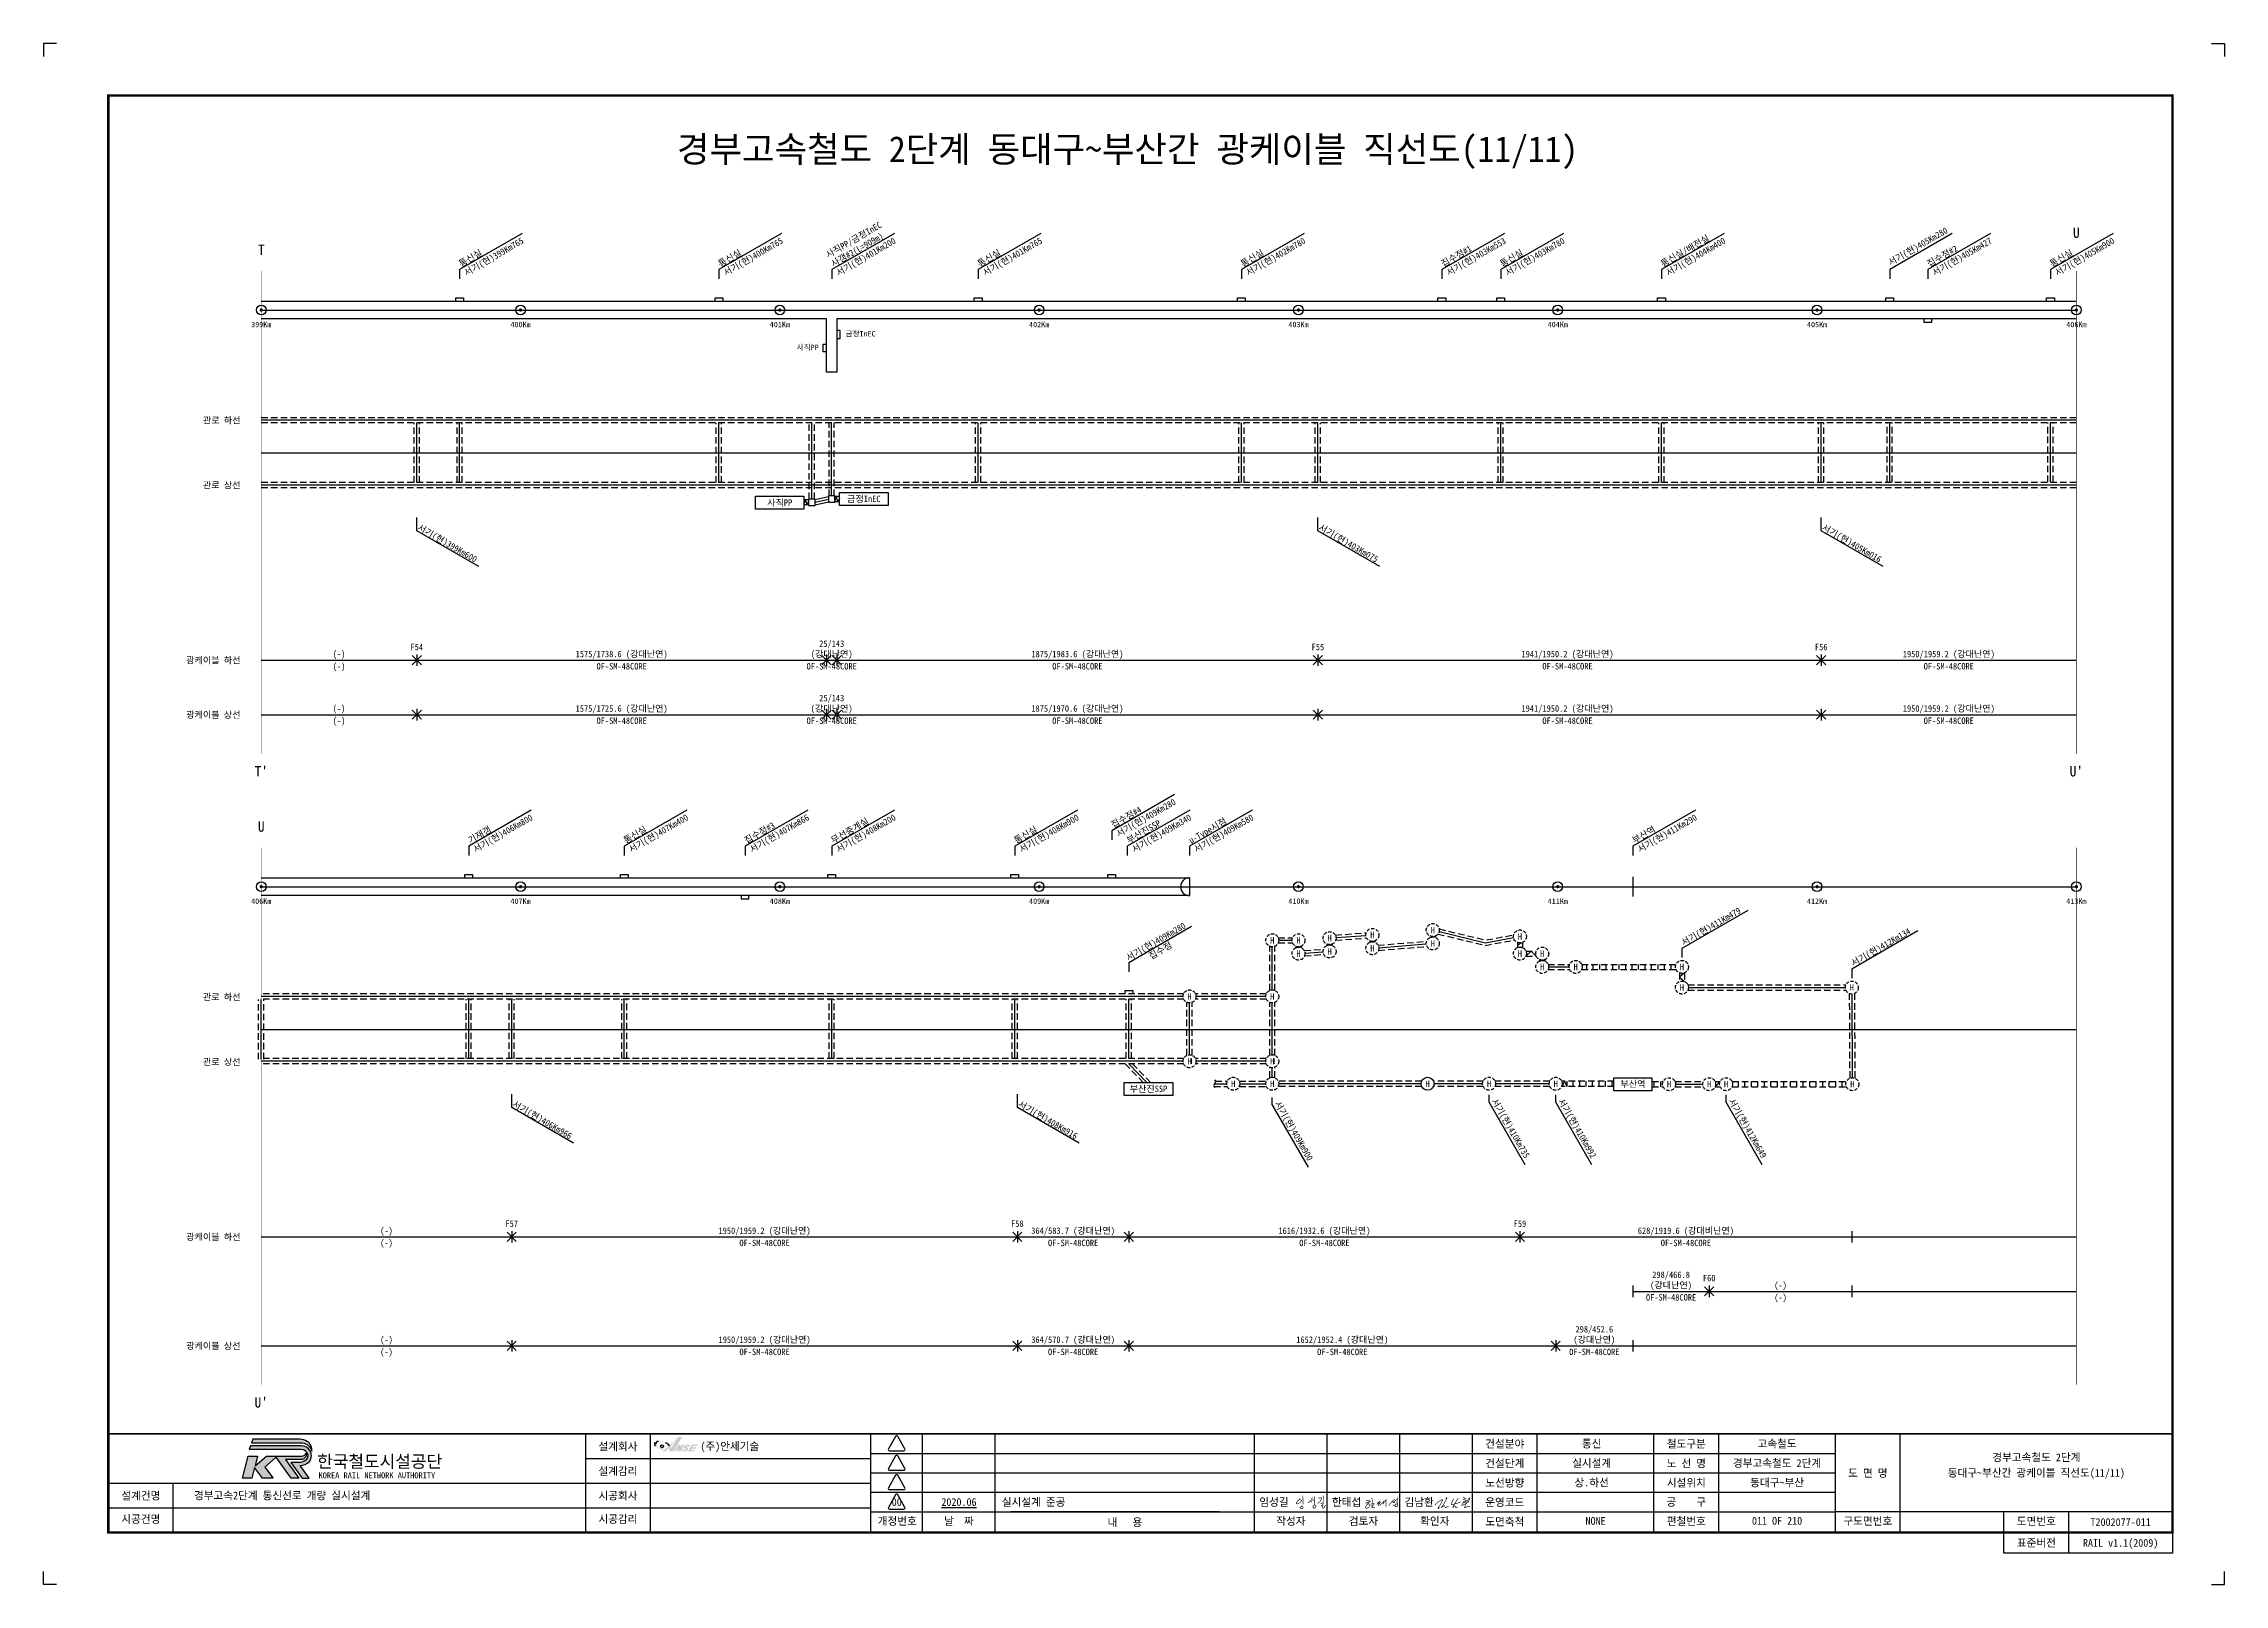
# Paper-space layout '11' of a CAD drawing. Extents: x 0 to 841, y 0 to 594.
# The model-space entities are those that its viewports show. They can reach past a viewport. Long polylines and large blocks are cut down to what shows.
import ezdxf
from ezdxf.enums import TextEntityAlignment as Align

# ---------------------------------------------------------------- set-up
doc = ezdxf.new("R2010")
doc.units = 0
doc.header["$MEASUREMENT"] = 0
doc.linetypes.add('CENTER', pattern=[50.800000000000004, 31.75, -6.35, 6.35, -6.35])
doc.linetypes.add('HIDDEN', pattern=[0.375, 0.25, -0.125])
for name, color, linetype in [('TN-CABL', 4, 'Continuous'), ('TN-MACL', 6, 'Continuous'), ('TN-MACT', 6, 'Continuous'), ('TN-TABL-LIN1', 4, 'Continuous'), ('TN-TABL-LIN2', 1, 'Continuous'), ('TN-TEXT', 3, 'Continuous'), ('TX-BORD', 7, 'Continuous'), ('TX-PAPR', 2, 'Continuous'), ('TZ-BASE', 253, 'Continuous'), ('TZ-CABL', 4, 'Continuous'), ('TZ-LEAL', 253, 'Continuous'), ('TZ-LINE', 1, 'Continuous')]:
    doc.layers.add(name, color=color, linetype=linetype)
doc.layers.add('TX-LINE', color=6, linetype='Continuous', plot=False)
doc.styles.add('KORAIL', font='GulimChe.ttf')
doc.styles.get("Standard").update_dxf_attribs({"font": 'GulimChe.ttf'})
doc.styles.add('TB_TEXT', font='GulimChe.ttf')
doc.styles.add('TB_WBTXT', font='GulimChe.ttf')
doc.styles.add('굴림체', font='GulimChe.ttf')
doc.linetypes.add('ZIGZAG', pattern='A,0.0001,-0.2,[131,ltypeshp.shx,S=0.2,R=0,X=-0.2,Y=0],-0.4,[131,ltypeshp.shx,S=0.2,R=180,X=0.2,Y=0],-0.2', length=0.8001)

psp = doc.layouts.new('11')

msp = doc.modelspace()

# ---------------------------------------------------------------- texts
at = {"layer": 'TN-MACT'}
for s, p in [('U', (8718.922784087545, 459.9075706574353)), ('T', (8018.922784087546, 453.2870065573392)), ("T'", (8018.922784087546, 252.2870065573392)), ("U'", (8718.922784087545, 252.2870065573392)), ('U', (8018.922784087674, 230.9692256990915)), ("U'", (8018.922784087546, 8.969225699091453))]:
    msp.add_text(s, height=4, dxfattribs=at).set_placement(p, align=Align.BOTTOM_CENTER)
at = {"layer": 'TN-TABL-LIN1', "linetype": 'HIDDEN', "ltscale": 5}
for p in [(8447.422784087674, 192.3728026920453), (8470.722784087673, 194.2403743593455), (8408.822784087675, 190.2998286569237), (8418.922784087674, 190.2998286569237), (8418.922784087674, 185.1663554014003), (8430.922784087674, 191.1490032686168), (8430.922784087674, 186.0155300130934), (8447.422784087674, 187.239329436522), (8470.722784087673, 189.1069011038221), (8504.342969794146, 191.8044165749943), (8504.342969794146, 185.1663554014003), (8512.922784087674, 185.1663554014004), (8512.922784087674, 180.032882145877), (8525.822784087673, 180.032882145877), (8566.822784087673, 180.032882145877), (8376.922784087674, 168.6754151034689), (8408.822784087675, 168.6754151034689), (8566.822784087673, 172.0903616892765), (8632.322784087673, 172.0903616892765), (8376.922784087674, 143.6754151034689), (8408.822784087675, 143.6754151034689), (8393.77420185889, 134.9995088852707), (8408.822784087675, 135.0034183472831), (8468.722784087677, 134.9995088852707), (8492.422784087674, 134.9995088852707), (8518.122784087675, 134.9995088852707), (8561.8386144679, 134.8340730634383), (8577.322784087673, 134.8340730634383), (8583.822784087673, 134.8340730634383), (8632.522784087674, 134.8340730634383)]:
    msp.add_text('H', height=2.5, dxfattribs=at).set_placement(p, align=Align.MIDDLE)
at = {"layer": 'TN-TEXT'}
for s, rotation, p in [('사직PP/금정InEC', 30.00000000000049, (8237.53880949133, 453.2625395038112)), ('사갱#2(L=909m)', 30.00000000000049, (8239.53880949133, 449.7984378886733)), ('서기(현)405Km280', 30.10885899537621, (8647.251191731451, 450.2925376735292)), ('통신실', 30.00000000000049, (8096.038809491331, 449.7984378886733)), ('서기(현)399Km765', 30.00000000000049, (8098.038809491331, 446.3343362735354)), ('통신실', 30.00000000000049, (8196.03880949133, 449.7984378886733)), ('서기(현)400Km765', 30.00000000000049, (8198.03880949133, 446.3343362735354)), ('서기(현)401Km200', 30.00000000000049, (8241.53880949133, 446.3343362735354)), ('통신실', 30.00000000000049, (8296.03880949133, 449.7984378886733)), ('서기(현)401Km765', 30.00000000000049, (8298.03880949133, 446.3343362735354)), ('통신실', 30.00000000000049, (8397.53880949133, 449.7984378886733)), ('서기(현)402Km780', 30.00000000000049, (8399.53880949133, 446.3343362735354)), ('집수정#1', 30.00000000000049, (8474.83880949133, 449.7984378886733)), ('서기(현)403Km553', 30.00000000000049, (8476.83880949133, 446.3343362735354)), ('통신실', 30.00000000000049, (8497.53880949133, 449.7984378886733)), ('서기(현)403Km780', 30.00000000000049, (8499.53880949133, 446.3343362735354)), ('통신실/배전실', 30.00000000000049, (8559.53880949133, 449.7984378886733)), ('서기(현)404Km400', 30.00000000000049, (8561.53880949133, 446.3343362735354)), ('집수정#2', 30.00000000000049, (8662.238809491331, 449.7984378886733)), ('서기(현)405Km427', 30.00000000000049, (8664.238809491331, 446.3343362735354)), ('통신실', 30.00000000000049, (8709.53880949133, 449.7984378886733)), ('서기(현)405Km900', 30.00000000000049, (8711.53880949133, 446.3343362735354)), ('서기(현)399Km600', 330.0000000000027, (8078.879140706498, 348.7590840038268)), ('서기(현)403Km075', 330.0000000000027, (8426.379140706496, 348.7590840038268)), ('서기(현)405Km016', 330.0000000000027, (8620.479140706495, 348.7590840038267)), ('서기(현)409Km280', 30.00000000000049, (8349.53880949146, 230.0165554152876)), ('서기(현)406Km800', 30.00000000000049, (8101.53880949146, 224.0165554152876)), ('서기(현)407Km400', 30.00000000000049, (8161.53880949146, 224.0165554152876)), ('집수정#3', 30.00000000000049, (8206.138809491462, 227.4806570304255)), ('서기(현)407Km866', 30.00000000000049, (8208.138809491462, 224.0165554152876)), ('무선중계실', 30.00000000000049, (8239.53880949146, 227.4806570304255)), ('서기(현)408Km200', 30.00000000000049, (8241.53880949146, 224.0165554152876)), ('서기(현)408Km900', 30.00000000000049, (8312.13733006653, 224.0165554152876)), ('집수정#4', 30.00000000000049, (8347.53880949146, 233.4806570304255)), ('부산진SSP', 30.00000000000049, (8353.53880949146, 227.4806570304255)), ('서기(현)409Km340', 30.00000000000049, (8355.53880949146, 224.0165554152876)), ('u-Type시점', 30.00000000000049, (8377.53880949146, 227.4806570304255)), ('서기(현)409Km580', 30.00000000000049, (8379.53880949146, 224.0165554152876)), ('서기(현)411Km290', 30.00000000000049, (8550.53880949146, 224.0165554152876)), ('기재갱', 30.00000000000049, (8099.53880949146, 227.4806570304255)), ('통신실', 30.00000000000049, (8159.53880949146, 227.4806570304255)), ('통신실', 30.00000000000049, (8310.13733006653, 227.4806570304255)), ('부산역', 30.00000000000049, (8548.53880949146, 227.4806570304255)), ('서기(현)411Km479', 30.00000000000117, (8567.43880949146, 188.0887246025065)), ('서기(현)409Km280', 30.00000000000049, (8353.346980247901, 182.2770542277024)), ('서기(현)412Km134', 30.00000000000117, (8632.93880949146, 180.146204145906)), ('집수정', 30.00000000000049, (8362.125026775862, 182.8699100912611)), ('서기(현)406Km966', 330.0000000000027, (8115.479140706626, 126.441303145579)), ('서기(현)408Km916', 330.0000000000027, (8310.479140706626, 126.441303145579)), ('서기(현)409Km900', 300.0000000000005, (8409.612321193312, 127.3990002450188)), ('서기(현)410Km735', 300.0000000000005, (8493.21232119331, 128.39759820128)), ('서기(현)410Km992', 300.0000000000005, (8518.912321193311, 128.39759820128)), ('서기(현)412Km649', 300.0000000000005, (8584.61232119331, 128.39759820128))]:
    msp.add_text(s, height=2.5, rotation=rotation, dxfattribs=at).set_placement(p)
for s, height, p in [('399Km', 2.083333333333333, (8018.922784087546, 427.7152686455913)), ('400Km', 2.083333333333333, (8118.922784087546, 427.7152686455913)), ('401Km', 2.083333333333333, (8218.922784087545, 427.7152686455913)), ('금정InEC', 2.083333333333333, (8250.058602255518, 424.1438786360774)), ('402Km', 2.083333333333333, (8318.922784087546, 427.7152686455913)), ('403Km', 2.083333333333333, (8418.922784087545, 427.7152686455913)), ('404Km', 2.083333333333333, (8518.922784087545, 427.7152686455913)), ('405Km', 2.083333333333333, (8618.922784087545, 427.7152686455913)), ('406Km', 2.083333333333333, (8718.922784087545, 427.7152686455913)), ('사직PP', 2.083333333333333, (8229.672784087546, 418.910347273894)), ('금정InEC', 2.5, (8251.306608841269, 360.4773413556591)), ('사직PP', 2.5, (8218.870524642125, 359.0382384079717)), ('406Km', 2.083333333333333, (8018.922784087674, 205.3974877873435)), ('407Km', 2.083333333333333, (8118.922784087674, 205.3974877873435)), ('408Km', 2.083333333333333, (8218.922784087674, 205.3974877873435)), ('409Km', 2.083333333333333, (8318.922784087674, 205.3974877873435)), ('410Km', 2.083333333333333, (8418.922784087674, 205.3974877873435)), ('411Km', 2.083333333333333, (8518.922784087674, 205.3974877873435)), ('412Km', 2.083333333333333, (8618.922784087674, 205.3974877873435)), ('413Km', 2.083333333333333, (8718.922784087674, 205.3974877873435)), ('부산진SSP', 2.5, (8361.08048433665, 133.0298463865886)), ('부산역', 2.5, (8547.922784087674, 134.9005624251695))]:
    msp.add_text(s, height=height, dxfattribs=at).set_placement(p, align=Align.MIDDLE_CENTER)
for s, p in [('관로 하선', (8010.925140073168, 390.7870065573392)), ('관로 상선', (8010.925140073168, 365.7870065573392)), ('광케이블 하선', (8010.925140073168, 298.2870065573945)), ('광케이블 상선', (8010.925140073168, 277.2870065572441)), ('관로 하선', (8010.925140073297, 168.4692256990914)), ('관로 상선', (8010.925140073297, 143.4692256990914)), ('광케이블 하선', (8010.925140073297, 75.96922569914676)), ('광케이블 상선', (8010.925140073297, 33.9694010525785))]:
    msp.add_text(s, height=2.5, rotation=359.9999999983325, dxfattribs=at).set_placement(p, align=Align.MIDDLE_RIGHT)
at = {"layer": 'TN-TEXT', "style": '굴림체'}
for s, p in [('F54', (8078.922714075372, 303.3748320393119)), ('F55', (8426.42271407537, 303.3748320393119)), ('F56', (8620.52271407537, 303.3748320393119)), ('F57', (8115.5227140755, 81.05705118106408)), ('F58', (8310.5227140755, 81.05705118106408)), ('F59', (8504.342969794146, 81.05712119323861)), ('F60', (8577.322644063324, 60.05729654682078))]:
    msp.add_text(s, height=2.5, dxfattribs=at).set_placement(p, align=Align.MIDDLE_CENTER)
for s, p in [('25/143', (8238.922784087546, 305.928234416528)), ('(-)', (8048.922749081458, 301.9279893739171)), ('(-)', (8048.922749081458, 297.2089785978918)), ('1575/1738.6 (강대난연)', (8157.922749081459, 301.9280593860916)), ('OF-SM-48CORE', (8157.922749081459, 297.2090486100664)), ('OF-SM-48CORE', (8238.922784087546, 297.2091536283282)), ('(강대난연)', (8238.922784087546, 301.928234416528)), ('1875/1983.6 (강대난연)', (8333.672784087546, 301.9280943921789)), ('OF-SM-48CORE', (8333.672784087546, 297.2090836161536)), ('1941/1950.2 (강대난연)', (8522.672784087545, 301.9280243800043)), ('OF-SM-48CORE', (8522.672784087545, 297.2090136039791)), ('1950/1959.2 (강대난연)', (8669.722749081458, 301.9280593860916)), ('OF-SM-48CORE', (8669.722749081458, 297.2090486100664)), ('(-)', (8048.922749081331, 280.9279893739171)), ('1575/1725.6 (강대난연)', (8157.922749081332, 280.9280593860916)), ('(강대난연)', (8238.92278408742, 280.928234416528)), ('25/143', (8238.92278408742, 284.928234416528)), ('1875/1970.6 (강대난연)', (8333.67278408742, 280.9280943921789)), ('1941/1950.2 (강대난연)', (8522.672784087417, 280.9280243800043)), ('1950/1959.2 (강대난연)', (8669.722749081331, 280.9280593860916)), ('(-)', (8048.922749081331, 276.2089785978918)), ('OF-SM-48CORE', (8157.922749081332, 276.2090486100664)), ('OF-SM-48CORE', (8238.92278408742, 276.2091536283282)), ('OF-SM-48CORE', (8333.67278408742, 276.2090836161536)), ('OF-SM-48CORE', (8522.672784087417, 276.2090136039791)), ('OF-SM-48CORE', (8669.722749081331, 276.2090486100664)), ('(-)', (8067.222749081587, 79.6106115703916)), ('1950/1959.2 (강대난연)', (8213.0227140755, 79.6103135339311)), ('364/583.7 (강대난연)', (8332.0272076599, 79.61024352175656)), ('1616/1932.6 (강대난연)', (8428.937300513135, 79.61024352175657)), ('628/1919.6 (강대비난연)', (8568.33287694091, 79.61024352175657)), ('(-)', (8067.222749081587, 74.89160079436635)), ('OF-SM-48CORE', (8213.0227140755, 74.89130275790586)), ('OF-SM-48CORE', (8332.0272076599, 74.89123274573132)), ('OF-SM-48CORE', (8428.937300513135, 74.89123274573133)), ('OF-SM-48CORE', (8568.33287694091, 74.89123274573133)), ('(강대난연)', (8562.622784087675, 58.61048888751326)), ('298/466.8', (8562.622784087675, 62.61048888751326)), ('(-)', (8604.822784087673, 58.61055889968779)), ('OF-SM-48CORE', (8562.622784087675, 53.89140809931347)), ('(-)', (8604.822784087673, 53.89154812366255)), ('(-)', (8067.222749081587, 37.61075159474067)), ('1950/1959.2 (강대난연)', (8213.022714075372, 37.61048888751326)), ('364/570.7 (강대난연)', (8332.0272076599, 37.61055889968777)), ('1652/1952.4 (강대난연)', (8435.827207659899, 37.61055889968779)), ('(강대난연)', (8533.022784087674, 37.61062891186234)), ('298/452.6', (8533.022784087674, 41.61062891186234)), ('(-)', (8067.222749081587, 32.89174081871543)), ('OF-SM-48CORE', (8213.022714075372, 32.89147811148801)), ('OF-SM-48CORE', (8332.0272076599, 32.89154812366253)), ('OF-SM-48CORE', (8435.827207659899, 32.89154812366255)), ('OF-SM-48CORE', (8533.022784087674, 32.89154812366255))]:
    msp.add_text(s, height=2.5, dxfattribs=at).set_placement(p, align=Align.TOP_CENTER)

# ---------------------------------------------------------------- blocks, each defined once
blk = doc.blocks.new('CXGLOGO-UNIT-KRNA-COLOR')
h = blk.add_hatch(color=166)
edge = h.paths.add_edge_path()
edge.add_arc((15.28417689820614, 4.197971711554786), 10.03249121347428, 59.1949703415619, 87.69044676991336)
edge.add_line((15.68847017159848, 14.22231343046722), (-14.58077318344994, 14.22231343046721))
edge.add_line((-14.58077318344994, 14.22231343046721), (-15.38071509633542, 11.90443236177839))
edge.add_line((-15.38071509633542, 11.90443236177838), (17.29224835930017, 11.90443236177838))
edge.add_arc((16.40496972615716, 4.82896358839912), 7.130885059787258, 14.433821095270389, 82.85230065833838, ccw=False)
edge.add_arc((17.20694736578605, 7.54275202069023), 6.175229065316809, 351.2787629966358, 418.6250231312662)
h = blk.add_hatch(color=166)
edge = h.paths.add_edge_path()
edge.add_line((-17.61769675105171, 3.377942272720972), (-11.56956172773232, 3.377942272720972))
edge.add_line((-11.56956172773232, 3.377942272720972), (-13.06088283087658, -2.830666747647513))
edge.add_line((-13.06088283087658, -2.830666747647527), (-5.769980558596217, 3.377942272720958))
edge.add_line((-5.769980558596217, 3.377942272720972), (16.93123742055946, 3.377942272720972))
edge.add_arc((16.51030444220336, 6.725367535210978), 3.373787257700758, 277.1672263052953, 339.2535510486157)
edge.add_arc((16.45098397643309, 4.507891306077056), 3.373015256171217, -86.06112926190627, 17.64403893110699, ccw=False)
edge.add_line((16.68268356637617, 1.142843428500271), (6.409140098785116, 1.142843428500271))
edge.add_line((6.409140098785116, 1.142843428500271), (15.02566023076918, -10.69490487547505))
edge.add_line((15.02566023076918, -10.69490487547505), (10.13744184566804, -10.69490487547505))
edge.add_line((10.13744184566804, -10.69490487547505), (0.3610050754658971, 2.715690841901562))
edge.add_line((0.3610050754658971, 2.715690841901562), (-6.929897196814466, -3.65848103617185))
edge.add_line((-6.929897196814437, -3.65848103617185), (-1.378868870883991, -10.77768656953279))
edge.add_line((-1.37886887088402, -10.77768656953279), (-8.338366678238344, -10.77768656953279))
edge.add_line((-8.338366678238344, -10.77768656953279), (-13.4751389175226, -3.989607281991979))
edge.add_line((-13.4751389175226, -3.989607281991979), (-15.13216124215234, -10.77768656953279))
edge.add_line((-15.13216124215234, -10.77768656953279), (-21.18029626547153, -10.77768656953279))
edge.add_line((-21.18029626547153, -10.77768656953279), (-17.61769675105171, 3.377942272720972))
h = blk.add_hatch(color=46)
edge = h.paths.add_edge_path()
edge.add_arc((15.3626483023003, 5.48570984433232), 6.164693250607485, 269.17804811812107, 301.54981839904974, ccw=False)
edge.add_line((15.27421408495229, -0.6783490670739951), (9.806037380742026, -0.6783490670739951))
edge.add_line((9.806037380742026, -0.6783490670739951), (17.17979127474254, -10.77768656953279))
edge.add_line((17.17979127474254, -10.77768656953279), (21.73660418394024, -10.77768656953279))
edge.add_line((21.73660418394024, -10.77768656953279), (15.85417240406139, -2.747885053589869))
edge.add_arc((15.50069825419408, 6.106947076098479), 8.86188445081437, 272.2859642479671, 317.0311776740321)
edge.add_arc((16.77008453705079, 3.680403470492848), 6.344758436319061, 325.2804642959406, 452.1313992745275)
edge.add_line((16.53411436829055, 10.02077236312815), (-16.03079960796163, 10.02077236312815))
edge.add_line((-16.03079960796163, 10.02077236312815), (-16.80918251026026, 7.765359858336168))
edge.add_line((-16.80918251026026, 7.765359858336168), (16.59983295563342, 7.765359858336154))
edge.add_arc((16.75941961683799, 3.778496836779979), 3.990055720799702, -62.719327377700324, 92.29221905133511, ccw=False)
at = {"color": 166}
for points in [[(20.42199890129865, 12.81502834436029, 0.1249796640422548), (15.68847017159848, 14.22231343046724), (-14.58077318344996, 14.22231343046722), (-15.38071509633542, 11.9044323617784), (17.2922483593002, 11.9044323617784, -0.3077284353953781), (23.31077690880468, 6.606419323991801, 0.3026142877980904)], [(-17.61769675105171, 3.377942272720986), (-11.56956172773232, 3.377942272720986), (-13.06088283087658, -2.830666747647513), (-5.769980558596217, 3.377942272720986), (16.93123742055948, 3.377942272720986, 0.2777302179227986), (19.66532577266452, 5.530260483704993, -0.48614111596212), (16.6826835663762, 1.142843428500271), (6.409140098785088, 1.142843428500271), (15.0256602307692, -10.69490487547505), (10.13744184566806, -10.69490487547505), (0.3610050754658971, 2.715690841901576), (-6.929897196814466, -3.65848103617185), (-1.37886887088402, -10.77768656953279), (-8.338366678238344, -10.77768656953279), (-13.4751389175226, -3.989607281991979), (-15.13216124215234, -10.77768656953279), (-21.18029626547153, -10.77768656953279)]]:
    blk.add_lwpolyline(points, format="xyb", close=True, dxfattribs=at)
at = {"color": 46}
blk.add_lwpolyline([(18.58826075616648, 0.2322474459183752, -0.1421954075661556), (15.27421408495229, -0.6783490670739809), (9.806037380742026, -0.6783490670739809), (17.17979127474257, -10.77768656953279), (21.73660418394027, -10.77768656953279), (15.85417240406142, -2.747885053589869, 0.1977569199555539), (21.98515803812353, 0.06668405780308717, 0.6179196503906048), (16.53411436829057, 10.02077236312816), (-16.03079960796163, 10.02077236312816), (-16.80918251026026, 7.765359858336183), (16.59983295563345, 7.765359858336168, -0.8026676882342173)], format="xyb", close=True, dxfattribs=at)
blk = doc.blocks.new('CXGLOGO-KRNA-COLOR')
blk.add_blockref('CXGLOGO-UNIT-KRNA-COLOR', (0, 0))
at = {"color": 166, "style": 'KORAIL'}
for s, height, p in [('한국철도시설공단', 8, (26.79254854174661, -4.014001240246074)), ('KOREA RAIL NETWORK AUTHORITY', 3.75, (27.68298465443854, -10.84773395970956))]:
    blk.add_text(s, height=height, dxfattribs=at).set_placement(p)
blk = doc.blocks.new('TXBLKA1-KRNAH')
at = {"layer": 'TX-BORD'}
h = blk.add_hatch(color=5, dxfattribs=at)
h.paths.add_polyline_path([(241.4063994686259, 53.44357285287721, 0.09642523414859705), (239.8506934763151, 54.59052834021374, 0.1233003788176915), (237.0705790972156, 55.37087359688543, 0.1079585573176012), (236.1834424471365, 55.25226173167918, 0.1479744967632781), (235.6317904149444, 54.71303053627582, 0.1467707650542255), (235.6000173035824, 53.85809466932704, 0.1668668906340415), (235.9240033840709, 53.3198987341905, 0.0840022519223122), (237.2964639736071, 52.29423785892604, 0.1250036223900326), (238.5997891564666, 51.9782219609117, 0.3243163253186445), (238.8993024140427, 52.1639993076975, 0.1812316841994872), (238.7988334253286, 52.76569717236617, -0.1762058791554287), (238.4060635148327, 52.66266980407688, -0.165955170282396), (238.425063548072, 52.37462073958824, -0.236090646811862), (238.1064143325348, 52.2743474617775, -0.1631967750734685), (237.1969485109004, 52.59840986077869, -0.211158794338377), (236.1112304448902, 54.02851277376504, -0.492063391591903), (237.1475978824753, 55.14159694789325, -0.264031753096197), (241.0109672421808, 53.11843606192538, -0.02330173323123221), (238.5104170231068, 51.28037746509509), (239.7464833621825, 51.28037746509509, 0.0347521230900015), (241.2386960682733, 52.65495257782658, -0.03845698336544384), (241.2873555266186, 51.28037746509506), (242.9664766844477, 51.28037746509509), (246.2480438904029, 56.80359968731734), (244.8822547063401, 56.80359968731732, -0.03632676023315431)])
h.paths.add_polyline_path([(242.0833795161043, 52.45582058973039), (241.6632429330507, 53.15953497372085, 0.03885019715927752), (244.0622135564541, 55.69276929772922)], flags=16)
h = blk.add_hatch(color=3, dxfattribs=at)
h.paths.add_polyline_path([(244.7924766844477, 51.28037746509516), (245.6064766844477, 51.28037746509516), (247.1357930234035, 53.85437746509512), (246.3217930234036, 53.85437746509512), (245.6397930234035, 52.70649984469454), (245.6397930234036, 53.8543774650951), (244.8257930234035, 53.85437746509513), (243.2964766844477, 51.28037746509511), (244.1104766844476, 51.28037746509511), (244.7924766844477, 52.42825508549571)])
h.paths.add_polyline_path([(247.7250968136725, 51.85435631423226, -0.2067005137707306), (247.1989352585047, 51.8073780813753, -0.3160270247789446), (247.0559488362285, 51.95158075908114, -0.03122541720630437), (247.0592218421318, 52.07237746509513), (246.3630355579726, 52.07237746509513, 0.483425717641843), (246.5161218719088, 51.35490450600067, 0.2038381155352339), (248.0368760640848, 51.4274591764632, 0.0797617688049846), (248.4319833208896, 51.79609764116977, 0.1723780745963488), (248.5790747301409, 52.30251099870635, 0.2215943035447014), (248.2992423273413, 52.81134193875869, 0.03844888053770572), (247.8706275260423, 53.02247861766765, -0.563174447129383), (247.8875138162585, 53.33800498238254, -0.2767727358270014), (248.2936286718885, 53.37017261532333, -0.3126275340550531), (248.421069443198, 53.08437746509512), (249.2083052296988, 53.08437746509512, 0.143900912874409), (249.1699902753837, 53.4756539916308, 0.1692487514255952), (248.8265357881816, 53.82067536417077, 0.1192157251017893), (248.044155149257, 53.88662052032796, 0.1676214941509024), (247.2366198436389, 53.47253802661655, 0.258991357786227), (246.9426491228063, 52.73639125105757, 0.2082459506505788), (247.3039148058284, 52.43556169179829, -0.0226445698384808), (247.7370988649366, 52.19640682992101, -0.5881030024955343)])
h.paths.add_polyline_path([(249.5632536799511, 51.83037746509512), (249.8246752763538, 52.27037746509513), (251.3646752763537, 52.27037746509513), (251.7175944314973, 52.86437746509515), (250.1775944314974, 52.86437746509514), (250.4390160279001, 53.3043774650951), (251.9790160279002, 53.30437746509514), (252.3057930234035, 53.85437746509513), (249.9957930234035, 53.85437746509511), (248.4664766844477, 51.28037746509514), (250.7764766844476, 51.28037746509514), (251.103253679951, 51.83037746509517)])
h.paths.add_polyline_path([(239.0548122739692, 53.25414133625151, 1), (237.8668122739692, 53.25414133625151, 1)])
at = {"layer": 'Defpoints', "color": 1}
blk.add_line((836.0020000199921, 593.9999999999998), (840.9999999999999, 593.9999999999998), dxfattribs=at)
for points in [[(4.997999980007762, 593.9999999999997), (0, 593.9999999999997), (0, 589.0020000199917)], [(836.0020000199921, 593.9999999999998), (840.9999999999999, 593.9999999999998), (840.9999999999999, 589.0020000199918)], [(4.997999980007762, 0), (0, 0), (0, 4.99799998000799)], [(836.002000019992, 0), (841, 0), (841.0000000000005, 4.997999980008444)]]:
    blk.add_lwpolyline(points, dxfattribs=at)
at = {"layer": 'TX-BORD'}
for p, q in [((234, 19.99999999999951), (234, 57.99999999999968)), ((319, 50.49999999999934), (549.5, 50.49999999999855)), ((339, 19.99999999999923), (339, 57.99999999999974)), ((367, 19.99999999999911), (367, 57.99999999999974)), ((466.9999999999999, 20.0000000000004), (466.9999999999999, 57.99999999999875)), ((494.9999999999999, 20.00000000000028), (494.9999999999999, 57.99999999999852)), ((523, 20.0000000000004), (523, 57.99999999999847)), ((549.5, 50.49999999999855), (691, 50.49999999999812)), ((576, 20.00000000000031), (576, 57.99999999999849)), ((621, 20.00000000000118), (621, 57.99999999999839)), ((646, 20.0000000000001), (646, 57.99999999999828)), ((716, 19.9999999999979), (716.0000000000001, 57.99999999999795)), ((209, 48.49999999999962), (319, 48.49999999999928)), ((319, 42.99999999999934), (549.5, 42.99999999999855)), ((549.5, 42.99999999999855), (691, 42.99999999999812)), ((25, 39.00000000000006), (319, 38.99999999999928)), ((50, 19.99999999999988), (50, 38.99999999999997)), ((319, 35.49999999999934), (549.5, 35.49999999999855)), ((549.5, 35.49999999999855), (691, 35.49999999999812)), ((25, 29.50000000000006), (319, 29.49999999999928)), ((319, 27.99999999999934), (691, 27.99999999999812)), ((453.4999999999999, 27.99999999999879), (373, 27.99999999999919)), ((821, 27.99999999999812), (691, 27.99999999999812)), ((756, 19.99999999999791), (755.9999999999999, 27.99999999999812)), ((781, 11.99999999999773), (781, 27.99999999999812))]:
    blk.add_line(p, q, dxfattribs=at)
at = {"layer": 'TX-BORD', "const_width": 1}
blk.add_lwpolyline([(821, 19.99999999999773), (25, 20), (25, 573.9999999999997), (820.9999999999998, 573.9999999999997)], close=True, dxfattribs=at)
at = {"layer": 'TX-BORD'}
for points, const_width in [([(25.00000000000011, 58), (821, 57.99999999999773)], 0.5), ([(209, 19.99999999999974), (209, 57.99999999999968)], 0.5), ([(209, 19.99999999999972), (209, 57.99999999999966)], 0.5), ([(319, 19.99999999999927), (319, 57.99999999999813)], 0.5), ([(551, 20.00000000000139), (551, 57.99999999999861)], 0.5), ([(691, 20.00000000000011), (691, 57.99999999999807)], 0.5), ([(489.1600130389994, 32.46758681266878), (490.22769196775, 32.59938858090062)], 0.24), ([(510.0195796562228, 32.43315865535465), (511.2216600393266, 32.30293667485783), (511.2922693479622, 32.1668278932549), (511.28554090288, 31.9077124872286), (509.6835233896283, 31.24552475898876), (511.28554090288, 31.9077124872286), (511.9313286380223, 32.15023345217782), (511.28554090288, 31.9077124872286), (510.4537922597842, 30.86892563103505), (510.0597024275287, 30.24966009294681), (509.8647272572325, 29.8770235864249), (509.8215426190765, 29.6411571450257), (509.8543496174455, 29.47737607289842), (509.9407347756124, 29.37885643642278), (510.0658844703124, 29.34598316633331), (510.377553486029, 29.36010789451473), (511.0940902096072, 29.83769479681174), (511.3156183482955, 30.09114776199823), (511.5303164968819, 30.36699591331474), (511.5229972602684, 30.65601486439562), (511.4681617134057, 30.82777389541171), (511.3305045330214, 30.94984247781906), (511.0203729469538, 30.99492484767131), (510.4537922597842, 30.86892563103505)], 0.24), ([(511.9571233353812, 33.11841061813107), (512.3188559754868, 32.89579810447938), (512.3888763620682, 32.39646775563116), (512.3089045462767, 31.14291876892929), (512.2140114912289, 29.77130198520653), (512.2440207097343, 29.55730306202396), (512.3852654898242, 29.51809883752059), (512.6112857162404, 29.54776629821356), (512.9451608293314, 29.62201530189366), (513.4822841179124, 29.7620596115455)], 0.24), ([(512.3089045462767, 31.14291876892929), (512.9860430710444, 31.19640857273485), (513.1272884185106, 31.15720433349835), (513.0345209506017, 30.78055635050804), (512.2140114912289, 29.77130198520653)], 0.24), ([(514.3163578836425, 31.56858735552991), (514.586728285788, 31.64009160057004), (515.5028008936694, 32.11362721610429), (514.586728285788, 31.64009160057004), (514.6929858064879, 31.1923586798561), (514.1469815877547, 30.84663189918577), (514.6929858064879, 31.1923586798561), (515.4700917400646, 31.61060939486251), (514.7500344024163, 30.61502936078811), (514.9345663128912, 30.40738186147609), (515.1963537790617, 30.40058403105619), (515.6168203127538, 30.70376478082544), (516.6669987015013, 31.80201633296501), (516.6912952910376, 32.23327131185404), (516.6669987015013, 31.80201633296501), (516.6648054946926, 31.21313749912653), (517.6365254025742, 32.56863166660084), (517.6739970641008, 29.97634225010394)], 0.24), ([(521.0509741958283, 32.83161386854748), (519.7855918590473, 31.70268532271622), (518.8307215322681, 30.4296285236174), (519.7855918590473, 31.70268532271622), (520.4182830274381, 32.26714959563176), (520.3229954945118, 31.82479576568685), (520.4101467007035, 31.55040232489407), (520.6382713970792, 31.46074620867914), (520.9993470358123, 31.65023459590343), (520.9436001127857, 31.92381256224078), (522.0068294404413, 32.9323919349445), (522.0190515063767, 33.40306911795648), (522.0068294404413, 32.9323919349445), (521.9909521822854, 31.9175488922608), (521.9930006314049, 31.59303279171116), (521.6959443325215, 31.85194366627141), (521.9930006314049, 31.59303279171116), (522.084101500496, 31.06733983674239), (522.0642745863341, 30.30379657370164), (521.9726533908793, 30.0026459591204), (521.5831610857113, 29.92902749246278), (521.2914130121752, 29.98893583095195), (521.1293555373916, 30.20247512313478), (521.1724386815708, 30.6514177690894), (521.3588159383374, 30.97104128837343), (521.7684290609693, 31.01273765895757), (522.0824718926236, 31.00458291440314)], 0.24), ([(521.1508971094813, 30.42694644611208), (520.8733568052329, 30.42891997178446), (520.4675461101602, 30.53365677394813), (520.2829228318344, 30.68498252796176)], 0.24)]:
    blk.add_lwpolyline(points, dxfattribs=dict(at, const_width=const_width))
for points in [[(328.5826735850457, 57.05240101960221), (325.7768011598474, 52.19248741960226, 0.5773502691896272), (326.1665125915504, 51.51748741960226), (331.778257441947, 51.51748741960226, 0.5773502691896232), (332.16796887365, 52.19248741960226), (329.3620964484516, 57.05240101960221, 0.5773502691896242)], [(328.5826735850457, 49.55240101960221), (325.7768011598474, 44.69248741960226, 0.5773502691896272), (326.1665125915504, 44.01748741960226), (331.778257441947, 44.01748741960226, 0.5773502691896232), (332.16796887365, 44.69248741960226), (329.3620964484516, 49.55240101960221, 0.5773502691896242)], [(328.5826735850457, 42.05240101960221), (325.7768011598474, 37.19248741960226, 0.5773502691896272), (326.1665125915504, 36.51748741960226), (331.778257441947, 36.51748741960226, 0.5773502691896232), (332.16796887365, 37.19248741960226), (329.3620964484516, 42.05240101960221, 0.5773502691896242)], [(328.5826735850457, 34.5524010196022), (325.7768011598474, 29.69248741960226, 0.5773502691896272), (326.1665125915504, 29.01748741960226), (331.778257441947, 29.01748741960226, 0.5773502691896232), (332.16796887365, 29.69248741960226), (329.3620964484516, 34.5524010196022, 0.5773502691896242)]]:
    blk.add_lwpolyline(points, format="xyb", close=True, dxfattribs=at)
at = {"layer": 'TX-BORD', "const_width": 0.24}
for points in [[(485.567285710192, 34.23816660067875, -0.0315208250896126), (485.6352432469447, 32.1231589344341, 0.01545159354873661), (485.6352432469447, 30.85221385695056, 0.4889471790532753)], [(489.3008338347067, 33.60305291328195, -0.1169116306475773), (488.105782817671, 31.7167442588446, -0.2452755319851038), (487.5358354321506, 31.54526165202877, -2.571837146302994)], [(490.1523264123298, 33.8671961342554, -0.08927261928605283), (490.1170769467676, 31.67186217434339, 0.0689433395333102), (490.061778251975, 30.69346322219388, 0.261352815596447)], [(493.3164155472246, 34.21656804255619, -0.1022877787228727), (493.6023067715025, 33.42068805855636, -0.0802890052105026), (493.5954998333249, 33.06696361665927, 0.06676074427730172), (493.5750790187921, 32.62480805401915, -0.06277988218908334), (493.5342374255626, 31.55683231704655, 8.85417029970614)], [(547.4287145555815, 33.59059871948222, -0.1453477231865773), (547.8821668109332, 33.43211164973408, -0.3072246283789717), (547.954905116581, 33.23268257686982, -0.2126787621477938), (547.3756835712087, 32.49480513249635, -0.1136809964858682), (548.6240789315902, 33.0428295144224, -0.2665072785482806), (548.7411508151916, 33.00225239305391, -3.538723351215448)], [(484.5431941346402, 33.0880641900727, 0.07113350893930157), (483.1460291253061, 31.48428371282948, 0.3942135620219872), (483.2144370805152, 31.10048658874554, 0.2242607603461479), (483.5203546876157, 31.03778224794754, 0.1934384841540774), (484.9697578034828, 32.07516835464401, 0.5449831934072701), (484.6744032917641, 32.71826599349146, 0.0661455407702451), (484.0340821535663, 32.72479497367913, 27.19620828144033)], [(484.4053947816812, 29.84067552136606, 0.02121038023961067), (484.9843805523507, 29.12186194317388, 0.4093688916916354), (485.1375789838694, 29.10809021232273, -0.2118114242614196), (485.4934052928879, 29.20657070306955, 0.4163773721145751), (485.622868242828, 29.30329260849017, 0.1236428030984302), (485.5357840071902, 30.12197306158451, 0.5236310273086059), (485.2838641512782, 30.18738400302342, -0.07298348861113386), (484.5123838037691, 29.69812522186499, 0.005941047346892754)], [(488.5719707142399, 32.27186917162044, -0.1424383958817763), (489.0672829214311, 31.68334750603535, 5.949847471980058)], [(490.0497950649465, 30.53575144257893, 0.2351541737208142), (489.4948041222574, 29.90253390603441, 0.3458570438821519), (489.7025830199407, 29.40732779558467, 0.3067464627027267), (490.2024013395027, 29.45127606035172, 0.1030949943348976), (490.6340585366794, 29.98249932418489, 0.3955710434305414), (490.4877325877031, 30.49821213160635, 0.2429150864420287), (490.0497950649465, 30.53575144257893, 6.064712890599078)], [(491.5467722029546, 33.36415258397434, 0.1399758899503816), (491.8312078334587, 33.2638304953132, 0.0963550295286438), (492.6386547054079, 33.37036174893733, -0.2403214119864326), (492.8521811880868, 33.33843919864717, -0.3531911313863954), (492.931623681841, 33.05324214107854, -0.1573354964211856), (491.3278630192179, 31.22275924672431, -6.381378270864935)], [(492.462127067031, 31.10807719204455), (493.2185477046943, 31.39570334334478, -0.3751763844346677), (493.4524684473001, 31.30912382228014, -0.2662442579652043), (493.4484701693717, 31.12707074739104, -0.04221881482638937), (493.0661439045293, 30.59911773180915, -0.1599388506060752), (492.6282065251175, 30.33514123428698, -0.1716468978659413), (493.2019252739036, 30.37047473526302, -0.4580577727087703), (493.2928568454992, 30.17389456015418, 0.1593261034394191), (493.2271244123955, 29.57774027525748, 0.2277070299917411), (493.3891924765131, 29.36629259081277, 0.4079876222113941), (493.7313361037197, 29.47426588522606, -0.001483360995179626), (493.8934041678377, 29.77569130816914, 0.004185728219223644), (494.1419649915181, 30.24403319376085, -0.1004838167353817), (494.3284650132841, 30.4747327748051, -0.3462772570127932)], [(536.704647253515, 30.47575809198479, -0.3829011668533099), (536.6544238616606, 30.70942877412534, -0.125119935138151), (539.4035124403114, 32.69428475443408, -0.4742392211929056), (539.594606955572, 32.58758027954589, -0.04611297589722658), (537.9178262766653, 29.73134225902484, 0.1511126254243947), (537.7701553680381, 29.29024782838795, 0.5899101948395717), (537.8836722119279, 29.22404705202342, 0.09633819129865563), (538.3313992754141, 29.72184362504001, 2.196927439873245)], [(540.7295895474521, 33.09193777111808, -0.07138322352676257), (541.0491920127992, 33.41143348245159, -0.3469168754638275), (541.1559125424179, 33.40874946982318, -0.258278056485525), (541.1795679411581, 33.34817257261117, -0.07991812936488407), (541.0633379315389, 32.96250225786001, -0.04859613314150261), (539.0615061332904, 29.69249965372602, 0.9474271785166223), (539.1290428549656, 29.63556546594456, -0.0224371194952738), (540.0414609823745, 30.35867141586037, -0.3445845682797379), (540.2010581106322, 30.35254140647872, -0.122839821013551), (540.2458199508179, 30.29040408266486, 0.01134666789683998), (540.4327940074456, 29.85123779618325, 0.1946381539205256), (540.6026424585926, 29.68943912178633, 0.1894350663675422), (540.8967596755318, 29.68878376612302, 0.009403714098728472), (541.8418090140565, 30.24163245378078, 3.287275676767035)], [(543.8420960995625, 33.06709409687794, 0.03021207067528596), (542.8540497640583, 31.05758390290795, 0.5751126183441571), (543.0827442062273, 30.75504022528882, 0.04316752152514487), (545.9591369327879, 31.58069965371981, 0.2375944772726702), (546.3216115529408, 31.97891731352468, 1.260424628689875)], [(545.6059481643074, 33.10969677428137, 0.1508889298897837), (545.1274291014363, 32.65125699446706, 0.02528797990403029), (543.3746073913583, 29.60737589548124), (544.0703635234563, 30.22773812793379, -0.4483591503708001), (544.3286808184728, 30.15895767083767, 0.07381870202125924), (544.5916469825834, 29.67350856632093, 0.359456330508729), (544.9387346210531, 29.58973499949959, 0.03198204874911447), (545.261183399888, 29.77318505800183, 3.102048423349282)], [(547.5964313662249, 31.8548065230826, 0.2397596550344159), (547.5683102066182, 31.49645921924402, 0.3457956243630474), (547.6941090722333, 31.42565813903074, 0.1953520430237929), (548.6373186506487, 32.18055593017826, 0.3938884349755809), (548.5965903271918, 32.34665819022299, 0.2937835068685055), (548.3471721901808, 32.34875308635476, 0.09962314972719387), (547.4357401935519, 31.42699384799051, 0.02205006722789387), (546.9287504382116, 30.68954556062784, 0.3809882449081143), (546.9753792536186, 30.44186045064851, 0.1886603082873227), (547.0977179921463, 30.40618311146241), (549.2207640344812, 31.58799649530292, 0.1221544966629195), (549.4427630448322, 31.79524421172248), (550.0391969624475, 33.22404807348597, 0.3960413431797455), (549.9905372153855, 33.35720465120475, 0.2241416786671596), (549.8811996584081, 33.3599678702886, 0.07835829886526682), (549.0247029770882, 32.08246476858518), (547.9465664082077, 29.67098540017275, 0.4442851350739047), (547.9726422530986, 29.61192225250838), (548.2886424573538, 29.59731744336145, 0.1791850400184117), (548.5015872919281, 29.66515921829433), (549.1484853754121, 30.06549458472305, -0.1356156041427086), (549.3438448737991, 30.12264125254175), (550.0365688798648, 30.10626349708465)]]:
    blk.add_lwpolyline(points, format="xyb", dxfattribs=at)
at = {"layer": 'TX-BORD'}
blk.add_lwpolyline([(821, 19.99999999999773), (821, 11.99999999999773), (756, 11.99999999999773), (756, 19.9999999999979)], close=True, dxfattribs=at)
at = {"layer": 'TX-BORD', "color": 3}
blk.add_circle((238.4608122739692, 53.25414133625151), 0.593999999999997, dxfattribs=at)
at = {"layer": 'TX-BORD', "color": 5}
for centre, radius, start, end in [((237.0407774215004, 54.23260814373613), 1.4886403393355, 161.1721601774219, 194.5710813612148), ((236.5458838021515, 54.06087705755738), 0.9673593593343283, 192.1003579681142, 229.9942930882455), ((237.0580058580298, 54.18600285167751), 0.9597847714808813, 84.64387314626362, 189.4443139738101), ((237.6825041188555, 50.02110150023881), 5.057737313827633, 42.58477377381887, 64.61569817096493)]:
    blk.add_arc(centre, radius, start, end, dxfattribs=at)
at = {"layer": 'TX-BORD', "xscale": 0.6, "yscale": 0.6}
blk.add_blockref('CXGLOGO-KRNA-COLOR', (89.4110299700556, 47.41471794833096), dxfattribs=at)
at = {"layer": 'TX-BORD', "style": 'TB_TEXT'}
for s, p in [('설계회사', (221.5, 53.24999999999958)), ('건설분야', (563.5, 54.24999999999847)), ('철도구분', (633.5, 54.24999999999825)), ('설계감리', (221.5, 43.74999999999958)), ('건설단계', (563.5, 46.74999999999847)), ('노 선 명', (633.5, 46.74999999999836)), ('도 면 명', (703.5, 42.99999999999807)), ('설계건명', (37.5, 34.24999999999996)), ('시공회사', (221.5, 34.24999999999958)), ('노선방향', (563.5, 39.24999999999844)), ('시설위치', (633.5, 39.24999999999836)), ('시공건명', (37.5, 25.24999999999995)), ('시공감리', (221.5, 25.24999999999958)), ('개정번호', (329.2127044477675, 24.49999999999928)), ('날  짜', (353, 24.49999999999917)), ('내   용', (417, 23.99999999999896)), ('작성자', (480.9999999999999, 24.49999999999955)), ('검토자', (508.9999999999999, 24.49999999999943)), ('확인자', (536.5, 24.49999999999932)), ('운영코드', (563.5, 31.74999999999841)), ('도면축척', (563.5, 24.24999999999848)), ('공    구', (633.5, 31.74999999999834)), ('편철번호', (633.5, 24.4999999999992)), ('구도면번호', (703.5, 24.50757901944519)), ('도면번호', (768.5, 24.50757901944518))]:
    blk.add_text(s, height=3, dxfattribs=at).set_placement(p, align=Align.MIDDLE)
blk.add_text('표준버전', height=3, dxfattribs=at).set_placement((768.5, 15.99999999999778), align=Align.MIDDLE_CENTER)
at = {"layer": 'TX-BORD', "style": 'TB_TEXT', "flags": 1}
blk.add_attdef('TD_CLASSCODE', text='', height=3, dxfattribs=at).set_placement((25, 577.5412453576101), align=Align.MIDDLE_LEFT)
at = {"layer": 'TX-BORD'}
for tag, height, style, p in [('TB_MTITIL', 10, 'TB_WBTXT', (417.9999999999999, 553.3264135606181)), ('TB_STITL', 7, 'TB_WBTXT', (417.9999999999999, 538.3264135606181)), ('TR_RNUM4', 3, 'TB_TEXT', (329, 54.24999999999928)), ('TR_RDAT4', 3, 'TB_TEXT', (353.0000000000001, 54.24999999999917)), ('TD_FIELD', 3, 'TB_TEXT', (597, 54.24999999999835)), ('TD_RLCLASS', 3, 'TB_TEXT', (668.5, 54.24999999999814)), ('TD_DNAME_TOP', 3, 'TB_TEXT', (768.5, 48.98105525044199)), ('TR_RNUM3', 3, 'TB_TEXT', (329, 46.74999999999928)), ('TR_RDAT3', 3, 'TB_TEXT', (353.0000000000001, 46.74999999999923)), ('TD_CSTEP', 3, 'TB_TEXT', (597, 46.74999999999835)), ('TD_RLNAME', 3, 'TB_TEXT', (668.5, 46.7499999999982)), ('TD_DNAME_MAIN', 3, 'TB_TEXT', (768.5, 42.99999999999807)), ('TR_RNUM2', 3, 'TB_TEXT', (329, 39.24999999999928)), ('TR_RDAT2', 3, 'TB_TEXT', (353, 39.24999999999923)), ('TD_DIRCODE', 3, 'TB_TEXT', (597, 39.24999999999841)), ('TD_RLSECT', 3, 'TB_TEXT', (668.5, 39.2499999999982)), ('TD_DNAME_BOT', 3, 'TB_TEXT', (768.5, 36.98105525044199)), ('TR_RNUM1', 3, 'TB_TEXT', (329, 31.74999999999928)), ('TR_RDAT1', 3, 'TB_TEXT', (353, 31.74999999999923)), ('TD_SYSCODE', 3, 'TB_TEXT', (597, 31.74999999999839)), ('SCALE', 3, 'TB_TEXT', (598.5, 24.45421792919021)), ('TD_CSECT', 3, 'TB_TEXT', (668.5, 31.74999999999818)), ('TD_DWGNO', 3, 'TB_TEXT', (668.5, 24.49999999999915)), ('TD_DWGCODE_PREV', 3, 'TB_TEXT', (736, 23.99999999999801)), ('TD_DWGCODE', 3, 'TB_TEXT', (801, 23.99999999999793)), ('TD_VERSION', 3, 'TB_TEXT', (801, 15.99999999999778))]:
    blk.add_attdef(tag, text='', height=height, dxfattribs=dict(at, style=style)).set_placement(p, align=Align.MIDDLE_CENTER)
at = {"layer": 'TX-BORD', "style": 'TB_TEXT'}
for tag, p in [('TD_DCOMP', (253.2700311982203, 53.24999999999947)), ('TR_RCON4', (369.5197403258117, 54.24999999999894)), ('TR_DGN4', (468.8277370126343, 54.24999999999864)), ('TR_CHK4', (496.8277370126343, 54.24999999999852)), ('TR_APP4', (524.8277370126343, 54.24999999999841)), ('TD_DSCCOMP', (253.2700311982203, 43.74999999999941)), ('TR_RCON3', (369.5197403258117, 46.749999999999)), ('TR_DGN3', (468.8277370126343, 46.74999999999869)), ('TR_CHK3', (496.8277370126343, 46.74999999999858)), ('TR_APP3', (524.8277370126343, 46.74999999999847)), ('TD_DNAME', (58, 34.24999999999981)), ('TD_CCOMP', (253.2700311982203, 34.24999999999941)), ('TR_RCON2', (369.5197403258117, 39.249999999999)), ('TR_DGN2', (468.8277370126343, 39.24999999999869)), ('TR_CHK2', (496.8277370126343, 39.24999999999858)), ('TR_APP2', (524.8277370126343, 39.24999999999847)), ('TD_CNAME', (58, 25.14999999999979)), ('TD_CSCOMP', (253.2700311982203, 25.24999999999941)), ('TR_RCON1', (369.5197403258117, 31.749999999999)), ('TR_DGN1', (468.8277370126343, 31.74999999999869)), ('TR_CHK1', (496.8277370126343, 31.74999999999858)), ('TR_APP1', (524.8277370126343, 31.74999999999847))]:
    blk.add_attdef(tag, text='', height=3, dxfattribs=at).set_placement(p, align=Align.MIDDLE_LEFT)
blk = doc.blocks.new('XX')
at = {"layer": 'TN-TABL-LIN1'}
for points in [[(-1.767766952966383, 1.767766952966326), (1.767766952966383, -1.767766952966326)], [(1.767766952966383, 1.767766952966383), (-1.767766952966326, -1.767766952966326)]]:
    blk.add_lwpolyline(points, dxfattribs=at)

# ---------------------------------------------------------------- linework, layer by layer
at = {"layer": 'TN-CABL', "linetype": 'HIDDEN', "ltscale": 10}
for p, q in [((8352.110327842438, 142.6754151034689), (8359.084090674049, 135.4633570248928)), ((8354.932281483048, 142.6754151034689), (8361.906044314666, 135.4633570248839))]:
    msp.add_line(p, q, dxfattribs=at)
at = {"layer": 'TN-CABL', "linetype": 'ZIGZAG', "ltscale": 5}
msp.add_line((8353.521304662743, 142.6754151034689), (8360.495067494357, 135.4633570248884), dxfattribs=at)
at = {"layer": 'TN-CABL', "linetype": 'ByBlock', "ltscale": 10, "flags": 128}
for points in [[(8093.922784087546, 436.7370065573393), (8093.922784087546, 437.9870065573393), (8096.922784087546, 437.9870065573393), (8096.922784087546, 436.7370065573393)], [(8193.922784087545, 436.7370065573393), (8193.922784087545, 437.9870065573393), (8196.922784087545, 437.9870065573393), (8196.922784087545, 436.7370065573393)], [(8293.922784087545, 436.7370065573393), (8293.922784087545, 437.9870065573393), (8296.922784087545, 437.9870065573393), (8296.922784087545, 436.7370065573393)], [(8395.422784087545, 436.7370065573393), (8395.422784087545, 437.9870065573393), (8398.422784087545, 437.9870065573393), (8398.422784087545, 436.7370065573393)], [(8472.722784087544, 436.7370065573393), (8472.722784087544, 437.9870065573393), (8475.722784087544, 437.9870065573393), (8475.722784087544, 436.7370065573393)], [(8495.422784087545, 436.7370065573393), (8495.422784087545, 437.9870065573393), (8498.422784087545, 437.9870065573393), (8498.422784087545, 436.7370065573393)], [(8557.422784087545, 436.7370065573393), (8557.422784087545, 437.9870065573393), (8560.422784087545, 437.9870065573393), (8560.422784087545, 436.7370065573393)], [(8645.422784087545, 436.7370065573393), (8645.422784087545, 437.9870065573393), (8648.422784087545, 437.9870065573393), (8648.422784087545, 436.7370065573393)], [(8707.422784087545, 436.7370065573393), (8707.422784087545, 437.9870065573393), (8710.422784087545, 437.9870065573393), (8710.422784087545, 436.7370065573393)], [(8018.922784087546, 436.7370065573393), (8718.922784087545, 436.7370065573393)], [(8236.922784087546, 429.8370065573392), (8018.922784087546, 429.8370065573392)], [(8718.922784087545, 429.8370065573392), (8240.922784087546, 429.8370065573392)], [(8660.122784087545, 429.8370065573392), (8660.122784087545, 428.5870065573392), (8663.122784087545, 428.5870065573392), (8663.122784087545, 429.8370065573392)], [(8018.922784087674, 214.4192256990915), (8376.922784087674, 214.4192256990915), (8376.922784087674, 207.5192256990914), (8018.922784087674, 207.5192256990914)], [(8097.422784087674, 214.4192256990915), (8097.422784087674, 215.6692256990915), (8100.422784087674, 215.6692256990915), (8100.422784087674, 214.4192256990915)], [(8157.422784087674, 214.4192256990915), (8157.422784087674, 215.6692256990915), (8160.422784087674, 215.6692256990915), (8160.422784087674, 214.4192256990915)], [(8237.422784087674, 214.4192256990915), (8237.422784087674, 215.6692256990915), (8240.422784087674, 215.6692256990915), (8240.422784087674, 214.4192256990915)], [(8308.021304662743, 214.4192256990915), (8308.021304662743, 215.6692256990915), (8311.021304662743, 215.6692256990915), (8311.021304662743, 214.4192256990915)], [(8345.422784087674, 214.4192256990915), (8345.422784087674, 215.6692256990915), (8348.422784087674, 215.6692256990915), (8348.422784087674, 214.4192256990915)], [(8204.022784087676, 207.5192256990914), (8204.022784087676, 206.2692256990914), (8207.022784087676, 206.2692256990914), (8207.022784087676, 207.5192256990914)], [(8352.03170124425, 169.6754151034689), (8352.03170124425, 170.9254151034689), (8355.03170124425, 170.9254151034689), (8355.03170124425, 169.6754151034689)]]:
    msp.add_lwpolyline(points, dxfattribs=at)
at = {"layer": 'TN-CABL', "linetype": 'ByBlock', "ltscale": 10}
for points in [[(8240.922784087546, 429.8370065573392), (8240.922784087546, 409.2870065573392), (8236.922784087546, 409.2870065573392), (8236.922784087546, 429.8370065573392)], [(8240.922784087546, 422.3663786553393), (8242.172784087546, 422.3663786553393), (8242.172784087546, 425.3663786553393), (8240.922784087546, 425.3663786553393)], [(8236.922784087546, 417.1328472931559), (8235.672784087546, 417.1328472931559), (8235.672784087546, 420.1328472931559), (8236.922784087546, 420.1328472931559)]]:
    msp.add_lwpolyline(points, dxfattribs=at)
at = {"layer": 'TN-CABL', "linetype": 'HIDDEN', "ltscale": 10, "flags": 128}
for points in [[(8718.922784087545, 391.7870065573392), (8018.922784087546, 391.7870065573392)], [(8718.922784087545, 390.7870065573392), (8018.922784087546, 390.7870065573392)], [(8718.922784087545, 389.7870065573392), (8018.922784087546, 389.7870065573392)], [(8077.922784087546, 366.7870065573392), (8077.922784087546, 389.7870065573392)], [(8079.922784087546, 366.7870065573392), (8079.922784087546, 389.7870065573392)], [(8094.422784087546, 366.7870065573392), (8094.422784087546, 389.7870065573392)], [(8096.422784087546, 366.7870065573392), (8096.422784087546, 389.7870065573392)], [(8194.422784087546, 366.7870065573392), (8194.422784087546, 389.7870065573392)], [(8196.422784087546, 366.7870065573392), (8196.422784087546, 389.7870065573392)], [(8230.28320879569, 360.4211794555464), (8230.28320879569, 389.7870065573392)], [(8232.28320879569, 360.4211794555464), (8232.28320879569, 389.7870065573392)], [(8237.893924687689, 361.6608519939861), (8237.893924687689, 389.7870065573392)], [(8239.893924687689, 361.6608519939861), (8239.893924687689, 389.7870065573392)], [(8294.422784087546, 366.7870065573392), (8294.422784087546, 389.7870065573392)], [(8296.422784087546, 366.7870065573392), (8296.422784087546, 389.7870065573392)], [(8395.922784087545, 366.7870065573392), (8395.922784087545, 389.7870065573392)], [(8397.922784087545, 366.7870065573392), (8397.922784087545, 389.7870065573392)], [(8425.422784087545, 366.7870065573392), (8425.422784087545, 389.7870065573392)], [(8427.422784087545, 366.7870065573392), (8427.422784087545, 389.7870065573392)], [(8495.922784087563, 366.7870065573392), (8495.922784087563, 389.7870065573392)], [(8497.922784087563, 366.7870065573392), (8497.922784087563, 389.7870065573392)], [(8557.922784087545, 366.7870065573392), (8557.922784087545, 389.7870065573392)], [(8559.922784087545, 366.7870065573392), (8559.922784087545, 389.7870065573392)], [(8619.522784087545, 366.7870065573392), (8619.522784087545, 389.7870065573392)], [(8621.522784087545, 366.7870065573392), (8621.522784087545, 389.7870065573392)], [(8645.922784087545, 366.9931959617167), (8645.922784087545, 389.9931959617167)], [(8647.922784087545, 366.9931959617167), (8647.922784087545, 389.9931959617167)], [(8707.922784087545, 366.9931959617167), (8707.922784087545, 389.9931959617167)], [(8709.922784087545, 366.9931959617167), (8709.922784087545, 389.9931959617167)], [(8718.922784087545, 366.7870065573392), (8018.922784087546, 366.7870065573392)], [(8718.922784087545, 365.7870065573392), (8018.922784087546, 365.7870065573392)], [(8718.922784087545, 364.7870065573392), (8018.922784087546, 364.7870065573392)], [(8473.183615808464, 194.6811773107235), (8491.085664343549, 190.4088361287823), (8501.909689107628, 192.3781282627055)], [(8407.822784087675, 170.9667029509469), (8407.822784087675, 188.0085408094457)], [(8409.822784087675, 170.9667029509467), (8409.822784087675, 188.0085408094458)], [(8411.114071935153, 191.2998286569237), (8416.631496240196, 191.2998286569237)], [(8411.114071935153, 189.2998286569237), (8416.631496240196, 189.2998286569237)], [(8417.922784087674, 188.0085408094457), (8417.922784087674, 187.4576432488782)], [(8419.922784087674, 188.0085408094457), (8419.922784087674, 187.4576432488782)], [(8421.137768408045, 186.3255984563737), (8428.566623702098, 186.8512980655112)], [(8429.922784087674, 188.8577154211389), (8429.922784087674, 188.3068178605714)], [(8431.922784087674, 188.8577154211389), (8431.922784087674, 188.3068178605714)], [(8433.133828981787, 192.3157425180732), (8445.063806211372, 193.2005848971691)], [(8433.281761963975, 190.321221063493), (8445.211739193563, 191.206063442589)], [(8446.422784087674, 190.0815148445674), (8446.422784087674, 189.5306172839999)], [(8448.422784087674, 190.0815148445674), (8448.422784087674, 189.5306172839999)], [(8449.626849914364, 188.4191996970183), (8468.35892416089, 189.9206370846823)], [(8449.786644014455, 186.4255934556617), (8468.51871826098, 187.9270308433258)], [(8471.722784087673, 191.9490865118675), (8471.722784087673, 191.3981889513)], [(8472.71935172041, 192.7358087449897), (8491.030184899499, 188.3659107127418), (8502.267686569552, 190.4104296533509)], [(8503.342969794146, 189.5131287275164), (8503.342969794146, 187.4576432488782)], [(8505.342969794146, 189.5131287275165), (8503.342969794146, 188.4853859881973), (8505.342969794146, 187.4576432488782)], [(8505.342969794146, 189.5131287275164), (8505.342969794146, 187.4576432488782)], [(8506.634257641625, 186.1663554014003), (8510.631496240196, 186.1663554014004)], [(8421.27894447325, 184.3305873489826), (8428.7077997673, 184.8562869581201)], [(8506.634257641625, 184.1663554014003), (8510.631496240196, 184.1663554014004)], [(8511.922784087674, 182.8750675539224), (8511.922784087674, 182.3241699933549)], [(8513.922784087674, 182.8750675539224), (8513.922784087674, 182.3241699933549)], [(8515.214071935152, 181.032882145877), (8523.531496240195, 181.032882145877)], [(8515.214071935152, 179.032882145877), (8523.531496240195, 179.032882145877)], [(8528.114071935152, 181.032882145877), (8564.531496240195, 181.032882145877)], [(8528.114071935152, 179.032882145877), (8564.531496240195, 179.032882145877)], [(8565.822784087673, 177.7415942983991), (8565.822784087673, 174.3816495367544)], [(8567.822784087673, 177.7415942983991), (8567.822784087673, 174.3816495367544)], [(8374.631496240196, 169.6754151034689), (8018.922784087674, 169.6754151034689)], [(8374.422784087674, 168.6754151034689), (8018.922784087674, 168.6754151034689)], [(8406.531496240197, 169.6754151034689), (8379.214071935152, 169.6754151034689)], [(8406.322784087675, 168.6754151034689), (8379.422784087674, 168.6754151034689)], [(8569.114071935152, 173.0903616892765), (8630.031496240195, 173.0903616892765)], [(8569.114071935152, 171.0903616892765), (8630.031496240195, 171.0903616892765)], [(8631.335098459129, 169.7937387121283), (8631.510498533395, 137.1199597527994)], [(8633.335069641953, 169.8044749999154), (8633.510469716219, 137.1306960405865)], [(8017.922784087674, 144.4692256990914), (8017.922784087674, 167.4692256990914)], [(8374.631496240196, 167.6754151034689), (8018.922784087674, 167.6754151034689)], [(8019.922784087674, 144.4692256990914), (8019.922784087674, 167.4692256990914)], [(8097.922784087674, 144.6754151034689), (8097.922784087674, 167.6754151034689)], [(8099.922784087674, 144.6754151034689), (8099.922784087674, 167.6754151034689)], [(8114.522784087674, 144.6754151034689), (8114.522784087674, 167.6754151034689)], [(8116.522784087674, 144.6754151034689), (8116.522784087674, 167.6754151034689)], [(8157.922784087674, 144.6754151034689), (8157.922784087674, 167.6754151034689)], [(8159.922784087674, 144.6754151034689), (8159.922784087674, 167.6754151034689)], [(8237.922784087674, 144.6754151034689), (8237.922784087674, 167.6754151034689)], [(8239.922784087674, 144.6754151034689), (8239.922784087674, 167.6754151034689)], [(8308.521304662743, 144.6754151034689), (8308.521304662743, 167.6754151034689)], [(8310.521304662743, 144.6754151034689), (8310.521304662743, 167.6754151034689)], [(8352.521304662743, 144.6754151034689), (8352.521304662743, 167.6754151034689)], [(8354.521304662743, 144.6754151034689), (8354.521304662743, 167.6754151034689)], [(8375.922784087674, 145.9667029509469), (8375.922784087674, 166.3841272559909)], [(8377.922784087674, 145.9667029509467), (8377.922784087674, 166.384127255991)], [(8406.531496240197, 167.6754151034689), (8379.214071935152, 167.6754151034689)], [(8407.822784087675, 145.9667029509469), (8407.822784087675, 166.3841272559909)], [(8409.822784087675, 145.9667029509467), (8409.822784087675, 166.384127255991)], [(8374.631496240196, 144.6754151034689), (8018.922784087674, 144.6754151034689)], [(8374.422784087674, 143.6754151034689), (8018.922784087674, 143.6754151034689)], [(8406.531496240197, 144.6754151034689), (8379.214071935152, 144.6754151034689)], [(8406.322784087675, 143.6754151034689), (8379.422784087674, 143.6754151034689)], [(8374.631496240196, 142.6754151034689), (8018.922784087674, 142.6754151034689)], [(8406.531496240197, 142.6754151034689), (8379.214071935152, 142.6754151034689)], [(8386.890709948748, 135.9995088852707), (8391.482914011416, 135.9995088852707)], [(8396.065489706369, 135.9995088852707), (8406.531496240197, 135.9995088852707)], [(8407.822784087675, 137.2907967327487), (8407.822784087675, 141.3841272559909)], [(8409.822784087675, 137.2907967327486), (8409.822784087675, 141.384127255991)], [(8466.431496240199, 135.9995088852707), (8411.114071935153, 135.9995088852707)], [(8466.222784087677, 134.9995088852707), (8411.322784087675, 134.9995088852707)], [(8490.131456147636, 135.9995088852707), (8471.014071935155, 135.9995088852707)], [(8489.922784087674, 134.9995088852707), (8471.222784087677, 134.9995088852707)], [(8515.831496240196, 135.9995088852707), (8494.714071935152, 135.9995088852707)], [(8515.622784087675, 134.9995088852707), (8494.922784087674, 134.9995088852707)], [(8540.584157765872, 135.9995088852707), (8520.414071935153, 135.9995088852707)], [(8522.378777092303, 135.9995088852707), (8522.378777092303, 133.9995088852707)], [(8555.261410409461, 135.8340730634383), (8559.547326620423, 135.8340730634383)], [(8564.129902315379, 135.8340730634383), (8575.031496240195, 135.8340730634383)], [(8579.614071935152, 135.8340730634383), (8581.531496240195, 135.8340730634383)], [(8586.114071935152, 135.8340730634383), (8630.231496240196, 135.8340730634383)], [(8386.333807014802, 133.9995088852707), (8391.482914011416, 133.9995088852707)], [(8396.065489706369, 133.9995088852707), (8406.531496240197, 133.9995088852707)], [(8466.431496240199, 133.9995088852707), (8411.114071935153, 133.9995088852707)], [(8490.13208568082, 133.9995088852707), (8471.014071935155, 133.9995088852707)], [(8515.831496240196, 133.9995088852707), (8494.714071935152, 133.9995088852707)], [(8540.584157765872, 133.9995088852707), (8520.414071935153, 133.9995088852707)], [(8555.261410409461, 133.8340730634383), (8559.547326620423, 133.8340730634383)], [(8564.129902315379, 133.8340730634383), (8575.031496240195, 133.8340730634383)], [(8579.614071935152, 133.8340730634383), (8581.531496240195, 133.8340730634383)], [(8586.114071935152, 133.8340730634383), (8630.231496240196, 133.8340730634383)]]:
    msp.add_lwpolyline(points, dxfattribs=at)
at = {"layer": 'TN-CABL', "linetype": 'ZIGZAG', "ltscale": 5}
for points in [[(8718.922784087545, 390.7870065573392), (8018.922784087546, 390.7870065573392)], [(8078.922784087546, 366.7870065573392), (8078.922784087546, 389.7870065573392)], [(8095.422784087546, 366.7870065573392), (8095.422784087546, 389.7870065573392)], [(8195.422784087546, 366.7870065573392), (8195.422784087546, 389.7870065573392)], [(8231.28320879569, 360.4211794555464), (8231.28320879569, 389.7870065573392)], [(8238.893924687689, 361.6608519939861), (8238.893924687689, 389.7870065573392)], [(8295.422784087546, 366.7870065573392), (8295.422784087546, 389.7870065573392)], [(8396.922784087545, 366.7870065573392), (8396.922784087545, 389.7870065573392)], [(8426.422784087545, 366.7870065573392), (8426.422784087545, 389.7870065573392)], [(8496.922784087563, 366.7870065573392), (8496.922784087563, 389.7870065573392)], [(8558.922784087545, 366.7870065573392), (8558.922784087545, 389.7870065573392)], [(8620.522784087545, 366.7870065573392), (8620.522784087545, 389.7870065573392)], [(8646.922784087545, 366.9931959617167), (8646.922784087545, 389.9931959617167)], [(8708.922784087545, 366.9931959617167), (8708.922784087545, 389.9931959617167)], [(8718.922784087545, 365.7870065573392), (8018.922784087546, 365.7870065573392)], [(8232.53320879569, 359.1711794555464), (8237.643924687689, 360.4108519939861)], [(8473.15449479484, 193.660044249278), (8491.057924621524, 189.3873734207621), (8501.883346532453, 191.3569197475905)], [(8408.822784087675, 171.1754151034689), (8408.822784087675, 187.7998286569237)], [(8411.322784087675, 190.2998286569237), (8416.422784087674, 190.2998286569237)], [(8418.922784087674, 187.7998286569237), (8418.922784087674, 187.6663554014003)], [(8421.416547971914, 185.3428254829049), (8428.429020203435, 185.8390599315891)], [(8430.922784087674, 188.6490032686168), (8430.922784087674, 188.5155300130934)], [(8433.415935905898, 191.333919496354), (8444.929632269448, 192.1878864643081)], [(8447.422784087674, 189.8728026920453), (8447.422784087674, 189.739329436522)], [(8449.914791889369, 187.4390720616352), (8468.230776285976, 188.9071584787088)], [(8470.722784087673, 191.7403743593455), (8470.722784087673, 191.6069011038221)], [(8512.922784087674, 182.6663554014004), (8512.922784087674, 182.532882145877)], [(8515.422784087674, 180.032882145877), (8523.322784087673, 180.032882145877)], [(8374.422784087674, 168.6754151034689), (8018.922784087674, 168.6754151034689)], [(8406.322784087675, 168.6754151034689), (8379.422784087674, 168.6754151034689)], [(8569.322784087673, 172.0903616892765), (8629.822784087673, 172.0903616892765)], [(8632.336204447407, 169.5903977107471), (8632.50936372794, 137.3340370419677)], [(8018.922784087674, 144.4692256990914), (8018.922784087674, 167.4692256990914)], [(8098.922784087674, 144.6754151034689), (8098.922784087674, 167.6754151034689)], [(8115.522784087674, 144.6754151034689), (8115.522784087674, 167.6754151034689)], [(8158.922784087674, 144.6754151034689), (8158.922784087674, 167.6754151034689)], [(8238.922784087674, 144.6754151034689), (8238.922784087674, 167.6754151034689)], [(8309.521304662743, 144.6754151034689), (8309.521304662743, 167.6754151034689)], [(8353.521304662743, 144.6754151034689), (8353.521304662743, 167.6754151034689)], [(8376.922784087674, 146.1754151034689), (8376.922784087674, 166.1754151034689)], [(8408.822784087675, 146.1754151034689), (8408.822784087675, 166.1754151034689)], [(8374.422784087674, 143.6754151034689), (8018.922784087674, 143.6754151034689)], [(8406.322784087675, 143.6754151034689), (8379.422784087674, 143.6754151034689)], [(8386.556272230202, 134.9995088852707), (8391.27420185889, 134.9995088852707)], [(8396.27420185889, 134.9995088852707), (8406.322784087675, 134.9995088852707)], [(8466.222784087677, 134.9995088852707), (8411.322784087675, 134.9995088852707)], [(8489.922784087674, 134.9995088852707), (8471.222784087677, 134.9995088852707)], [(8515.622784087675, 134.9995088852707), (8494.922784087674, 134.9995088852707)], [(8564.3386144679, 134.8340730634383), (8574.822784087673, 134.8340730634383)]]:
    msp.add_lwpolyline(points, dxfattribs=at)
at = {"layer": 'TN-CABL'}
for points in [[(8417.922784087674, 187.4576432488782), (8419.922784087674, 188.0085408094455)], [(8429.922784087674, 188.3068178605714), (8431.922784087674, 188.8577154211386)], [(8446.422784087674, 189.5306172839999), (8448.422784087674, 190.0815148445671)], [(8469.722784087673, 191.3981889513), (8471.722784087673, 191.9490865118673)], [(8506.634257641625, 184.1663554014003), (8508.63287694091, 186.1663554014003), (8510.631496240196, 184.1663554014003)], [(8511.922784087674, 182.3241699933549), (8513.922784087674, 182.8750675539222)], [(8530.114071935152, 179.032882145877), (8530.114071935152, 181.032882145877)], [(8532.614071935152, 179.032882145877), (8532.614071935152, 181.032882145877)], [(8535.114071935152, 179.032882145877), (8535.114071935152, 181.032882145877)], [(8537.614071935152, 179.032882145877), (8537.614071935152, 181.032882145877)], [(8540.114071935152, 179.032882145877), (8540.114071935152, 181.032882145877)], [(8542.614071935152, 179.032882145877), (8542.614071935152, 181.032882145877)], [(8545.114071935152, 179.032882145877), (8545.114071935152, 181.032882145877)], [(8547.614071935152, 179.032882145877), (8547.614071935152, 181.032882145877)], [(8550.114071935152, 179.032882145877), (8550.114071935152, 181.032882145877)], [(8552.614071935152, 179.032882145877), (8552.614071935152, 181.032882145877)], [(8555.114071935152, 179.032882145877), (8555.114071935152, 181.032882145877)], [(8557.614071935152, 179.032882145877), (8557.614071935152, 181.032882145877)], [(8560.114071935152, 179.032882145877), (8560.114071935152, 181.032882145877)], [(8562.614071935152, 179.032882145877), (8562.614071935152, 181.032882145877)], [(8567.822784087673, 177.7415942983989), (8565.822784087673, 176.0616219175768), (8567.822784087673, 174.3816495367544)], [(8520.622784087673, 133.9995088852707), (8521.500780589988, 135.9995088852707), (8522.378777092303, 133.9995088852707)], [(8524.878777092303, 133.9995088852707), (8524.878777092303, 135.9995088852707)], [(8527.378777092303, 133.9995088852707), (8527.378777092303, 135.9995088852707)], [(8529.878777092303, 133.9995088852707), (8529.878777092303, 135.9995088852707)], [(8532.378777092303, 133.9995088852707), (8532.378777092303, 135.9995088852707)], [(8534.878777092303, 133.9995088852707), (8534.878777092303, 135.9995088852707)], [(8537.378777092303, 133.9995088852707), (8537.378777092303, 135.9995088852707)], [(8539.878777092303, 133.9995088852707), (8539.878777092303, 135.9995088852707)], [(8556.112736019515, 133.8340730634383), (8556.112736019515, 135.8340730634383)], [(8558.612736019515, 133.8340730634383), (8558.612736019515, 135.8340730634383)], [(8579.614071935152, 133.8340730634383), (8581.531496240195, 135.8340730634383)], [(8588.614071935152, 133.8340730634383), (8588.614071935152, 135.8340730634383)], [(8591.114071935152, 133.8340730634383), (8591.114071935152, 135.8340730634383)], [(8593.614071935152, 133.8340730634383), (8593.614071935152, 135.8340730634383)], [(8596.114071935152, 133.8340730634383), (8596.114071935152, 135.8340730634383)], [(8598.614071935152, 133.8340730634383), (8598.614071935152, 135.8340730634383)], [(8601.114071935152, 133.8340730634383), (8601.114071935152, 135.8340730634383)], [(8603.614071935152, 133.8340730634383), (8603.614071935152, 135.8340730634383)], [(8606.114071935152, 133.8340730634383), (8606.114071935152, 135.8340730634383)], [(8608.614071935152, 133.8340730634383), (8608.614071935152, 135.8340730634383)], [(8611.114071935152, 133.8340730634383), (8611.114071935152, 135.8340730634383)], [(8613.614071935152, 133.8340730634383), (8613.614071935152, 135.8340730634383)], [(8616.114071935152, 133.8340730634383), (8616.114071935152, 135.8340730634383)], [(8618.614071935152, 133.8340730634383), (8618.614071935152, 135.8340730634383)], [(8621.114071935152, 133.8340730634383), (8621.114071935152, 135.8340730634383)], [(8623.614071935152, 133.8340730634383), (8623.614071935152, 135.8340730634383)], [(8626.114071935152, 133.8340730634383), (8626.114071935152, 135.8340730634383)], [(8628.614071935152, 133.8340730634383), (8628.614071935152, 135.8340730634383)]]:
    msp.add_lwpolyline(points, dxfattribs=at)
at = {"layer": 'TN-CABL', "linetype": 'ZIGZAG', "ltscale": 3}
msp.add_lwpolyline([(8408.822784087675, 137.4995088852707), (8408.822784087675, 141.1754151034689)], dxfattribs=at)
at = {"layer": 'TN-CABL', "linetype": 'ByBlock', "ltscale": 10}
msp.add_arc((8376.922784087674, 210.9692256990915), 3.450000000000045, 90, 270, dxfattribs=at)
at = {"layer": 'TN-CABL', "linetype": 'ByBlock'}
msp.add_spline([(8386.590815734759, 136.503208635317), (8386.934383956133, 135.7760900177162), (8386.247247513384, 134.3187639673739), (8386.590815734759, 133.5970950544775)], degree=3, dxfattribs=at)
at = {"layer": 'TN-MACL', "linetype": 'CENTER', "ltscale": 0.8, "const_width": 0.2}
for points in [[(8018.922784087546, 448.2870065573392), (8018.922784087546, 262.2870065573392)], [(8718.922784087545, 448.2870065573392), (8718.922784087545, 262.2870065573392)], [(8018.922784087674, 225.9692256990915), (8018.922784087674, 18.9694010526736)], [(8718.922784087674, 225.9692256990915), (8718.922784087674, 18.9694010526736)]]:
    msp.add_lwpolyline(points, dxfattribs=at)
at = {"layer": 'TN-TABL-LIN1', "linetype": 'HIDDEN', "ltscale": 5}
for centre in [(8430.922784087674, 191.1490032686168), (8447.422784087674, 192.3728026920453), (8470.722784087673, 194.2403743593455), (8504.342969794146, 191.8044165749943), (8408.822784087675, 190.2998286569237), (8418.922784087674, 190.2998286569237), (8418.922784087674, 185.1663554014003), (8430.922784087674, 186.0155300130934), (8447.422784087674, 187.239329436522), (8470.722784087673, 189.1069011038221), (8504.342969794146, 185.1663554014003), (8512.922784087674, 185.1663554014004), (8512.922784087674, 180.032882145877), (8525.822784087673, 180.032882145877), (8566.822784087673, 180.032882145877), (8376.922784087674, 168.6754151034689), (8408.822784087675, 168.6754151034689), (8566.822784087673, 172.0903616892765), (8632.322784087673, 172.0903616892765), (8376.922784087674, 143.6754151034689), (8408.822784087675, 143.6754151034689), (8393.77420185889, 134.9995088852707), (8408.822784087675, 134.9995088852707), (8492.422784087674, 134.9995088852707), (8518.122784087675, 134.9995088852707), (8561.8386144679, 134.8340730634383), (8577.322784087673, 134.8340730634383), (8583.822784087673, 134.8340730634383), (8632.522784087674, 134.8340730634383)]:
    msp.add_circle(centre, 2.5, dxfattribs=at)
at = {"layer": 'TN-TABL-LIN1', "linetype": 'Continuous', "ltscale": 5}
msp.add_circle((8468.722784087677, 134.9995088852707), 2.5, dxfattribs=at)
at = {"layer": 'TN-TABL-LIN2'}
msp.add_line((8547.922784087674, 214.7192256990915), (8547.922784087674, 207.2192256990915), dxfattribs=at)
for points in [[(8119.577260434824, 462.8416302376299), (8095.422784087546, 448.8654251867812), (8095.422784087546, 445.3654251867812)], [(8219.577260434824, 462.8416302376299), (8195.422784087545, 448.8654251867812), (8195.422784087545, 445.3654251867812)], [(8263.077260434824, 462.8416302376299), (8238.922784087546, 448.8654251867812), (8238.922784087546, 445.3654251867812)], [(8319.577260434824, 462.8416302376299), (8295.422784087545, 448.8654251867812), (8295.422784087545, 445.3654251867812)], [(8421.077260434826, 462.8416302376299), (8396.922784087545, 448.8654251867812), (8396.922784087545, 445.3654251867812)], [(8498.377260434825, 462.8416302376299), (8474.222784087544, 448.8654251867812), (8474.222784087544, 445.3654251867812)], [(8521.077260434826, 462.8416302376299), (8496.922784087545, 448.8654251867812), (8496.922784087545, 445.3654251867812)], [(8583.077260434826, 462.8416302376299), (8558.922784087545, 448.8654251867812), (8558.922784087545, 445.3654251867812)], [(8671.077260434826, 462.8416302376299), (8646.922784087545, 448.8654251867812), (8646.922784087545, 445.3654251867812)], [(8685.777260434827, 462.8416302376299), (8661.622784087545, 448.8654251867812), (8661.622784087545, 445.3654251867812)], [(8733.077260434826, 462.8416302376299), (8708.922784087545, 448.8654251867812), (8708.922784087545, 445.3654251867812)], [(8102.778775509201, 334.3832731477631), (8078.922784087546, 348.1565362168403), (8078.922784087546, 353.2870065573392)], [(8450.2787755092, 334.3832731477631), (8426.422784087545, 348.1565362168403), (8426.422784087545, 353.2870065573392)], [(8644.378775509198, 334.383273147763), (8620.522784087545, 348.1565362168402), (8620.522784087545, 353.2870065573391)], [(8371.077260434955, 246.5238493793821), (8346.922784087674, 232.5476443285335), (8346.922784087674, 229.0476443285335)], [(8123.077260434955, 240.5238493793821), (8098.922784087674, 226.5476443285335), (8098.922784087674, 223.0476443285335)], [(8183.077260434955, 240.5238493793821), (8158.922784087674, 226.5476443285335), (8158.922784087674, 223.0476443285335)], [(8229.677260434953, 240.5238493793821), (8205.522784087676, 226.5476443285335), (8205.522784087676, 223.0476443285335)], [(8263.077260434955, 240.5238493793821), (8238.922784087674, 226.5476443285335), (8238.922784087674, 223.0476443285335)], [(8333.675781010024, 240.5238493793821), (8309.521304662743, 226.5476443285335), (8309.521304662743, 223.0476443285335)], [(8377.077260434955, 240.5238493793821), (8352.922784087674, 226.5476443285335), (8352.922784087674, 223.0476443285335)], [(8401.077260434955, 240.5238493793821), (8376.922784087674, 226.5476443285335), (8376.922784087674, 223.0476443285335)], [(8572.077260434955, 240.5238493793821), (8547.922784087674, 226.5476443285335), (8547.922784087674, 223.0476443285335)], [(8377.686177591528, 195.573849379382), (8353.53170124425, 181.5976443285334), (8353.53170124425, 178.0976443285334)], [(8592.254138847178, 201.8385114168715), (8566.822784087673, 187.1557119006146), (8566.822784087673, 183.6557119006146)], [(8657.754138847178, 193.895990960271), (8632.322784087673, 179.2131914440141), (8632.322784087673, 175.7131914440141)], [(8139.378775509327, 112.0654922895153), (8115.522784087674, 125.8387553585925), (8115.522784087674, 130.9692256990913)], [(8334.378775509327, 112.0654922895153), (8310.522784087674, 125.8387553585925), (8310.522784087674, 130.9692256990913)], [(8422.798989138522, 102.7908401224683), (8408.822784087675, 126.9453164697472), (8408.822784087675, 129.7113521695795)], [(8506.398989138524, 103.7894380787295), (8492.422784087674, 127.9439144260083), (8492.422784087674, 130.7099501258406)], [(8532.098989138525, 103.7894380787295), (8518.122784087675, 127.9439144260083), (8518.122784087675, 130.7099501258406)], [(8597.798989138524, 103.7894380787295), (8583.822784087673, 127.9439144260083), (8583.822784087673, 130.7099501258406)]]:
    msp.add_lwpolyline(points, dxfattribs=at)
at = {"layer": 'TN-TABL-LIN2', "const_width": 0.625}
for points in [[(8018.610284087546, 433.2870065573392, 1), (8019.235284087546, 433.2870065573392, 1)], [(8118.610284087546, 433.2870065573392, 1), (8119.235284087546, 433.2870065573392, 1)], [(8218.610284087545, 433.2870065573392, 1), (8219.235284087545, 433.2870065573392, 1)], [(8318.610284087546, 433.2870065573392, 1), (8319.235284087546, 433.2870065573392, 1)], [(8418.610284087545, 433.2870065573392, 1), (8419.235284087545, 433.2870065573392, 1)], [(8518.610284087545, 433.2870065573392, 1), (8519.235284087545, 433.2870065573392, 1)], [(8618.610284087545, 433.2870065573392, 1), (8619.235284087545, 433.2870065573392, 1)], [(8718.610284087545, 433.2870065573392, 1), (8719.235284087545, 433.2870065573392, 1)], [(8018.610284087674, 210.9692256990915, 1), (8019.235284087674, 210.9692256990915, 1)], [(8118.610284087674, 210.9692256990915, 1), (8119.235284087674, 210.9692256990915, 1)], [(8218.610284087674, 210.9692256990915, 1), (8219.235284087674, 210.9692256990915, 1)], [(8318.610284087674, 210.9692256990915, 1), (8319.235284087674, 210.9692256990915, 1)], [(8418.610284087674, 210.9692256990915, 1), (8419.235284087674, 210.9692256990915, 1)], [(8518.610284087674, 210.9692256990915, 1), (8519.235284087674, 210.9692256990915, 1)], [(8618.610284087674, 210.9692256990915, 1), (8619.235284087674, 210.9692256990915, 1)], [(8718.610284087674, 210.9692256990915, 1), (8719.235284087674, 210.9692256990915, 1)]]:
    msp.add_lwpolyline(points, format="xyb", close=True, dxfattribs=at)
at = {"layer": 'TN-TABL-LIN2'}
for points in [[(8241.967982519467, 362.9108519939861), (8260.645235163069, 362.9108519939278), (8260.64523516304, 357.9108519939278), (8241.967982519467, 357.9108519939861)], [(8209.531898320323, 361.4717490462987), (8228.209150963927, 361.4717490462405), (8228.209150963898, 356.4717490462405), (8209.531898320323, 356.4717490462987)], [(8351.741858014848, 135.4633570249156), (8370.419110658451, 135.4633570248574), (8370.419110658422, 130.4633570248574), (8351.741858014848, 130.4633570249156)], [(8540.584157765872, 137.3340730634965), (8555.261410409476, 137.3340730634383), (8555.261410409446, 132.3340730634383), (8540.584157765872, 132.3340730634965)]]:
    msp.add_lwpolyline(points, close=True, dxfattribs=at)
for centre in [(8018.922784087546, 433.2870065573392), (8118.922784087546, 433.2870065573392), (8218.922784087545, 433.2870065573392), (8318.922784087546, 433.2870065573392), (8418.922784087545, 433.2870065573392), (8518.922784087545, 433.2870065573392), (8618.922784087545, 433.2870065573392), (8718.922784087545, 433.2870065573392), (8018.922784087674, 210.9692256990915), (8118.922784087674, 210.9692256990915), (8218.922784087674, 210.9692256990915), (8318.922784087674, 210.9692256990915), (8418.922784087674, 210.9692256990915), (8518.922784087674, 210.9692256990915), (8618.922784087674, 210.9692256990915), (8718.922784087674, 210.9692256990915)]:
    msp.add_circle(centre, 1.875, dxfattribs=at)
at = {"layer": 'TX-BORD'}
for p, q in [((8078.922714075372, 300.5064826323672), (8078.922714075372, 296.0676705065438)), ((8236.922784087546, 300.5065526445418), (8236.922784087546, 296.0677405187183)), ((8240.922784087546, 300.5065526445418), (8240.922784087546, 296.0677405187183)), ((8426.42271407537, 300.5064826323672), (8426.42271407537, 296.0676705065438)), ((8620.52271407537, 300.5064826323672), (8620.52271407537, 296.0676705065438)), ((8078.922784087546, 279.5065526445418), (8078.922784087546, 275.0677405187183)), ((8236.922784087546, 279.5065526445418), (8236.922784087546, 275.0677405187183)), ((8240.922784087546, 279.5065526445418), (8240.922784087546, 275.0677405187183)), ((8426.422784087545, 279.5065526445418), (8426.422784087545, 275.0677405187183)), ((8620.522784087545, 279.5065526445418), (8620.522784087545, 275.0677405187183)), ((8115.5227140755, 78.18870177411947), (8115.5227140755, 73.749889648296)), ((8310.5227140755, 78.18870177411947), (8310.5227140755, 73.749889648296)), ((8353.531561219948, 78.18870177411947), (8353.531561219948, 73.749889648296)), ((8504.342969794146, 78.188771786294), (8504.342969794146, 73.74995966047054)), ((8632.322784087673, 78.18863176200311), (8632.322784087673, 73.74981963617965)), ((8547.922784087674, 57.18880711558528), (8547.922784087674, 52.74999498976182)), ((8577.322644063324, 57.18894713987616), (8577.322644063324, 52.7501350140527)), ((8632.322784087673, 57.18880711558528), (8632.322784087673, 52.74999498976182)), ((8115.522784087674, 36.18894713987616), (8115.522784087674, 31.7501350140527)), ((8310.522784087674, 36.18894713987616), (8310.522784087674, 31.7501350140527)), ((8353.531631232123, 36.18894713987616), (8353.531631232123, 31.7501350140527)), ((8518.122784087675, 36.18894713987616), (8518.122784087675, 31.7501350140527)), ((8547.922784087674, 36.18880711558528), (8547.922784087674, 31.74999498976182))]:
    msp.add_line(p, q, dxfattribs=at)
at = {"layer": 'TX-LINE'}
for points in [[(8018.922784087545, 298.2870065573392), (8078.922714075372, 298.2869365451646), (8236.922784087546, 298.2871465816883), (8240.922784087546, 298.2871465816883), (8426.422784087545, 298.2870065573392), (8618.922784087545, 298.2870065573392)], [(8620.522784087545, 298.2870065573392), (8718.922784087545, 298.2870065573392)], [(8018.922784087417, 277.2870065573392), (8078.922714075245, 277.2869365451646), (8236.92278408742, 277.2871465816883), (8240.92278408742, 277.2871465816883), (8426.422784087417, 277.2870065573392), (8618.922784087417, 277.2870065573392)], [(8018.922784087674, 75.96926102832448), (8115.5227140755, 75.96929571126594), (8310.522784087674, 75.9692256990914), (8353.531631232123, 75.9692256990914), (8504.343039806321, 75.96929571126596), (8632.322784087673, 75.96922569909138), (8632.322784087673, 75.96922569909138)], [(8547.922784087674, 54.96940105267355), (8577.322784087673, 54.96940105267355), (8632.322784087673, 54.96940105267355)], [(8018.922784087674, 33.9695764062557), (8115.5227140755, 33.96961108919716), (8310.522784087674, 33.96954107702261), (8353.531631232123, 33.96954107702261), (8518.122784087675, 33.96954107702264), (8547.922784087674, 33.96954107702261)]]:
    msp.add_lwpolyline(points, dxfattribs=at)
at = {"layer": 'TX-PAPR'}
msp.add_lwpolyline([(7960, 516.0000000000019), (8756, 516.0000000000019), (8756, 0), (7960, 0)], close=True, dxfattribs=at)
at = {"layer": 'TZ-BASE'}
for p, q in [((8018.922784087546, 378.2870065573392), (8718.922784087545, 378.2870065573392)), ((8018.922784087674, 155.9692256990914), (8718.922784087674, 155.9692256990914))]:
    msp.add_line(p, q, dxfattribs=at)
at = {"layer": 'TZ-CABL'}
for points in [[(8237.643924687689, 359.1608519939861), (8240.143924687689, 359.1608519939861), (8240.143924687689, 361.6608519939861), (8237.643924687689, 361.6608519939861)], [(8230.03320879569, 357.9211794555464), (8232.53320879569, 357.9211794555464), (8232.53320879569, 360.4211794555464), (8230.03320879569, 360.4211794555464)]]:
    msp.add_lwpolyline(points, close=True, dxfattribs=at)
at = {"layer": 'TZ-CABL', "ltscale": 10, "flags": 128}
for points in [[(8230.03320879569, 359.5619527458011), (8229.39899606761, 358.1711794555464), (8228.840745524036, 360.173578297227), (8228.20915096391, 358.6185909531879)], [(8230.03320879569, 360.1711794555464), (8228.20915096392, 360.1711794555464)], [(8230.03320879569, 358.1711794555464), (8228.209150963909, 358.1711794555464)], [(8232.53320879569, 360.2001775094678), (8237.643924687689, 361.4398500479075)], [(8232.53320879569, 358.142181401625), (8237.643924687689, 359.3818539400646)], [(8241.96798251947, 360.8016252842408), (8241.33376979139, 359.4108519939861), (8240.775519247818, 361.4132508356666), (8240.14392468769, 359.8582634916276)], [(8241.967982519467, 361.4108519939861), (8240.143924687689, 361.4108519939861)], [(8241.967982519467, 359.4108519939861), (8240.143924687689, 359.4108519939861)]]:
    msp.add_lwpolyline(points, dxfattribs=at)
at = {"layer": 'TZ-CABL'}
for points in [[(8377.482588795567, 144.6754151034689), (8377.482588795567, 142.6754151034689)], [(8409.382588795568, 144.6754151034689), (8409.382588795568, 142.6754151034689)]]:
    msp.add_lwpolyline(points, dxfattribs=at)
at = {"layer": 'TZ-LEAL'}
for points in [[(8018.922784087545, 298.2870065573392), (8718.922784087545, 298.2870065573392)], [(8018.922784087417, 277.2870065573392), (8718.922784087545, 277.2870065573392)], [(8018.922784087674, 75.9692256990914), (8718.922784087674, 75.9692256990914)], [(8547.922784087674, 54.96940105267355), (8718.922784087674, 54.96940105267355)], [(8018.922784087674, 33.96940105267355), (8718.922784087674, 33.96940105267355)]]:
    msp.add_lwpolyline(points, dxfattribs=at)
at = {"layer": 'TZ-LINE', "flags": 128}
for points in [[(8018.922784087546, 433.2870065573392), (8718.922784087545, 433.2870065573392)], [(8018.922784087674, 210.9692256990915), (8718.922784087674, 210.9692256990915)], [(8717.047784087674, 210.9692256990915), (8718.922784087674, 210.9692256990915)]]:
    msp.add_lwpolyline(points, dxfattribs=at)

# ---------------------------------------------------------------- block references
at = {"layer": 'TN-TABL-LIN1'}
for p in [(8078.922784087546, 298.2870065573392), (8236.922854099721, 298.2870765695137), (8240.922854099721, 298.2870765695137), (8426.422784087545, 298.2870065573392), (8620.522784087545, 298.2870065573392), (8078.922854099721, 277.2870765695137), (8236.922854099721, 277.2870765695137), (8240.922854099721, 277.2870765695137), (8426.42285409972, 277.2870765695137), (8620.52285409972, 277.2870765695137), (8115.522784087674, 75.9692256990914), (8310.522784087674, 75.9692256990914), (8353.531631232123, 75.9692256990914), (8504.343039806321, 75.96929571126593), (8577.322714075499, 54.96947106484809), (8115.522854099849, 33.96947106484809), (8310.522854099849, 33.96947106484809), (8353.531701244297, 33.96947106484809), (8518.122854099849, 33.96947106484809)]:
    msp.add_blockref('XX', p, dxfattribs=at)

msp.set_redraw_order([(e.dxf.handle, doc.entitydb.next_handle()) for e in msp.query("TEXT MTEXT ATTDEF DIMENSION ARC_DIMENSION")])  # texts and dimensions are drawn at this point

# ---------------------------------------------------------------- linework, layer by layer
at = {"layer": 'TX-PAPR'}
psp.add_lwpolyline([(25, 573.9999999999997), (821, 573.9999999999997), (821, 57.99999999999773), (25, 57.99999999999773)], close=True, dxfattribs=at)
psp.add_lwpolyline([(25, 573.9999999999997), (821, 573.9999999999997), (821, 57.99999999999773), (25, 57.99999999999773)], close=True, dxfattribs=at)

# ---------------------------------------------------------------- block references
at = {"layer": 'TX-BORD'}
ref = psp.add_blockref('TXBLKA1-KRNAH', (0, 0), dxfattribs=at)
ref.add_attrib('TB_MTITIL', '경부고속철도 2단계 동대구~부산간 광케이블 직선도(11/11)', dxfattribs={"height": 10, "style": 'TB_WBTXT'}).set_placement((417.9999999999999, 553.3264135606181), align=Align.MIDDLE_CENTER)
ref.add_attrib('TD_DCOMP', '(주)안세기술', dxfattribs={"height": 3, "style": 'TB_TEXT'}).set_placement((253.2700311982203, 53.24999999999947), align=Align.MIDDLE_LEFT)
ref.add_attrib('TR_RNUM1', '00', dxfattribs={"height": 3, "style": 'TB_TEXT'}).set_placement((329, 31.74999999999928), align=Align.MIDDLE_CENTER)
ref.add_attrib('TR_RDAT1', '%%U2020.06', dxfattribs={"height": 3, "style": 'TB_TEXT'}).set_placement((353, 31.74999999999923), align=Align.MIDDLE_CENTER)
ref.add_attrib('TR_RCON1', '실시설계 준공', dxfattribs={"height": 3, "style": 'TB_TEXT'}).set_placement((369.5197403258117, 31.749999999999), align=Align.MIDDLE_LEFT)
ref.add_attrib('TR_DGN1', '임성길', dxfattribs={"height": 3, "style": 'TB_TEXT'}).set_placement((468.8277370126343, 31.74999999999869), align=Align.MIDDLE_LEFT)
ref.add_attrib('TR_CHK1', '한태섭', dxfattribs={"height": 3, "style": 'TB_TEXT'}).set_placement((496.8277370126343, 31.74999999999858), align=Align.MIDDLE_LEFT)
ref.add_attrib('TR_APP1', '김남환', dxfattribs={"height": 3, "style": 'TB_TEXT'}).set_placement((524.8277370126343, 31.74999999999847), align=Align.MIDDLE_LEFT)
ref.add_attrib('TD_DWGNO', '011 OF 210', dxfattribs={"height": 3, "style": 'TB_TEXT'}).set_placement((668.5, 24.49999999999915), align=Align.MIDDLE_CENTER)
ref.add_attrib('TD_RLSECT', '동대구~부산', dxfattribs={"height": 3, "style": 'TB_TEXT'}).set_placement((668.5, 39.2499999999982), align=Align.MIDDLE_CENTER)
ref.add_attrib('TD_RLCLASS', '고속철도', dxfattribs={"height": 3, "style": 'TB_TEXT'}).set_placement((668.5, 54.24999999999814), align=Align.MIDDLE_CENTER)
ref.add_attrib('TD_RLNAME', '경부고속철도 2단계', dxfattribs={"height": 3, "style": 'TB_TEXT'}).set_placement((668.5, 46.7499999999982), align=Align.MIDDLE_CENTER)
ref.add_attrib('TD_DIRCODE', '상.하선', dxfattribs={"height": 3, "style": 'TB_TEXT'}).set_placement((597, 39.24999999999841), align=Align.MIDDLE_CENTER)
ref.add_attrib('TD_FIELD', '통신', dxfattribs={"height": 3, "style": 'TB_TEXT'}).set_placement((597, 54.24999999999835), align=Align.MIDDLE_CENTER)
ref.add_attrib('TD_CSTEP', '실시설계', dxfattribs={"height": 3, "style": 'TB_TEXT'}).set_placement((597, 46.74999999999835), align=Align.MIDDLE_CENTER)
ref.add_attrib('SCALE', 'NONE', dxfattribs={"height": 3, "style": 'TB_TEXT'}).set_placement((598.5, 24.45421792919021), align=Align.MIDDLE_CENTER)
ref.add_attrib('TD_DNAME', '경부고속2단계 통신선로 개량 실시설계', dxfattribs={"height": 3, "style": 'TB_TEXT'}).set_placement((58, 34.24999999999981), align=Align.MIDDLE_LEFT)
ref.add_attrib('TD_DNAME_TOP', '경부고속철도 2단계', dxfattribs={"height": 3, "style": 'TB_TEXT'}).set_placement((768.5, 48.98105525044199), align=Align.MIDDLE_CENTER)
ref.add_attrib('TD_DNAME_MAIN', '동대구~부산간 광케이블 직선도(11/11)', dxfattribs={"height": 3, "style": 'TB_TEXT'}).set_placement((768.5, 42.99999999999807), align=Align.MIDDLE_CENTER)
ref.add_attrib('TD_VERSION', 'RAIL v1.1(2009)', dxfattribs={"height": 3, "style": 'TB_TEXT'}).set_placement((801, 15.99999999999778), align=Align.MIDDLE_CENTER)
ref.add_attrib('TD_DWGCODE', 'T2002077-011', dxfattribs={"height": 3, "style": 'TB_TEXT'}).set_placement((801, 23.99999999999793), align=Align.MIDDLE_CENTER)

# ---------------------------------------------------------------- viewports
at = {"layer": 'TX-PAPR'}
vp = psp.add_viewport(center=(423, 315.9999999999987), size=(796, 516.0000000000019), view_center_point=(8358, 258.000000000001), view_height=516.0000000000019, dxfattribs=at)
vp.dxf.flags = 0x10000  # cut along an outline
vp.dxf.clipping_boundary_handle = psp.add_lwpolyline([(25, 573.9999999999997), (821, 573.9999999999997), (821, 57.99999999999773), (25, 57.99999999999773)], format="xyb", close=True, dxfattribs={"invisible": 1}).dxf.handle

doc.saveas('drawing.dxf')
